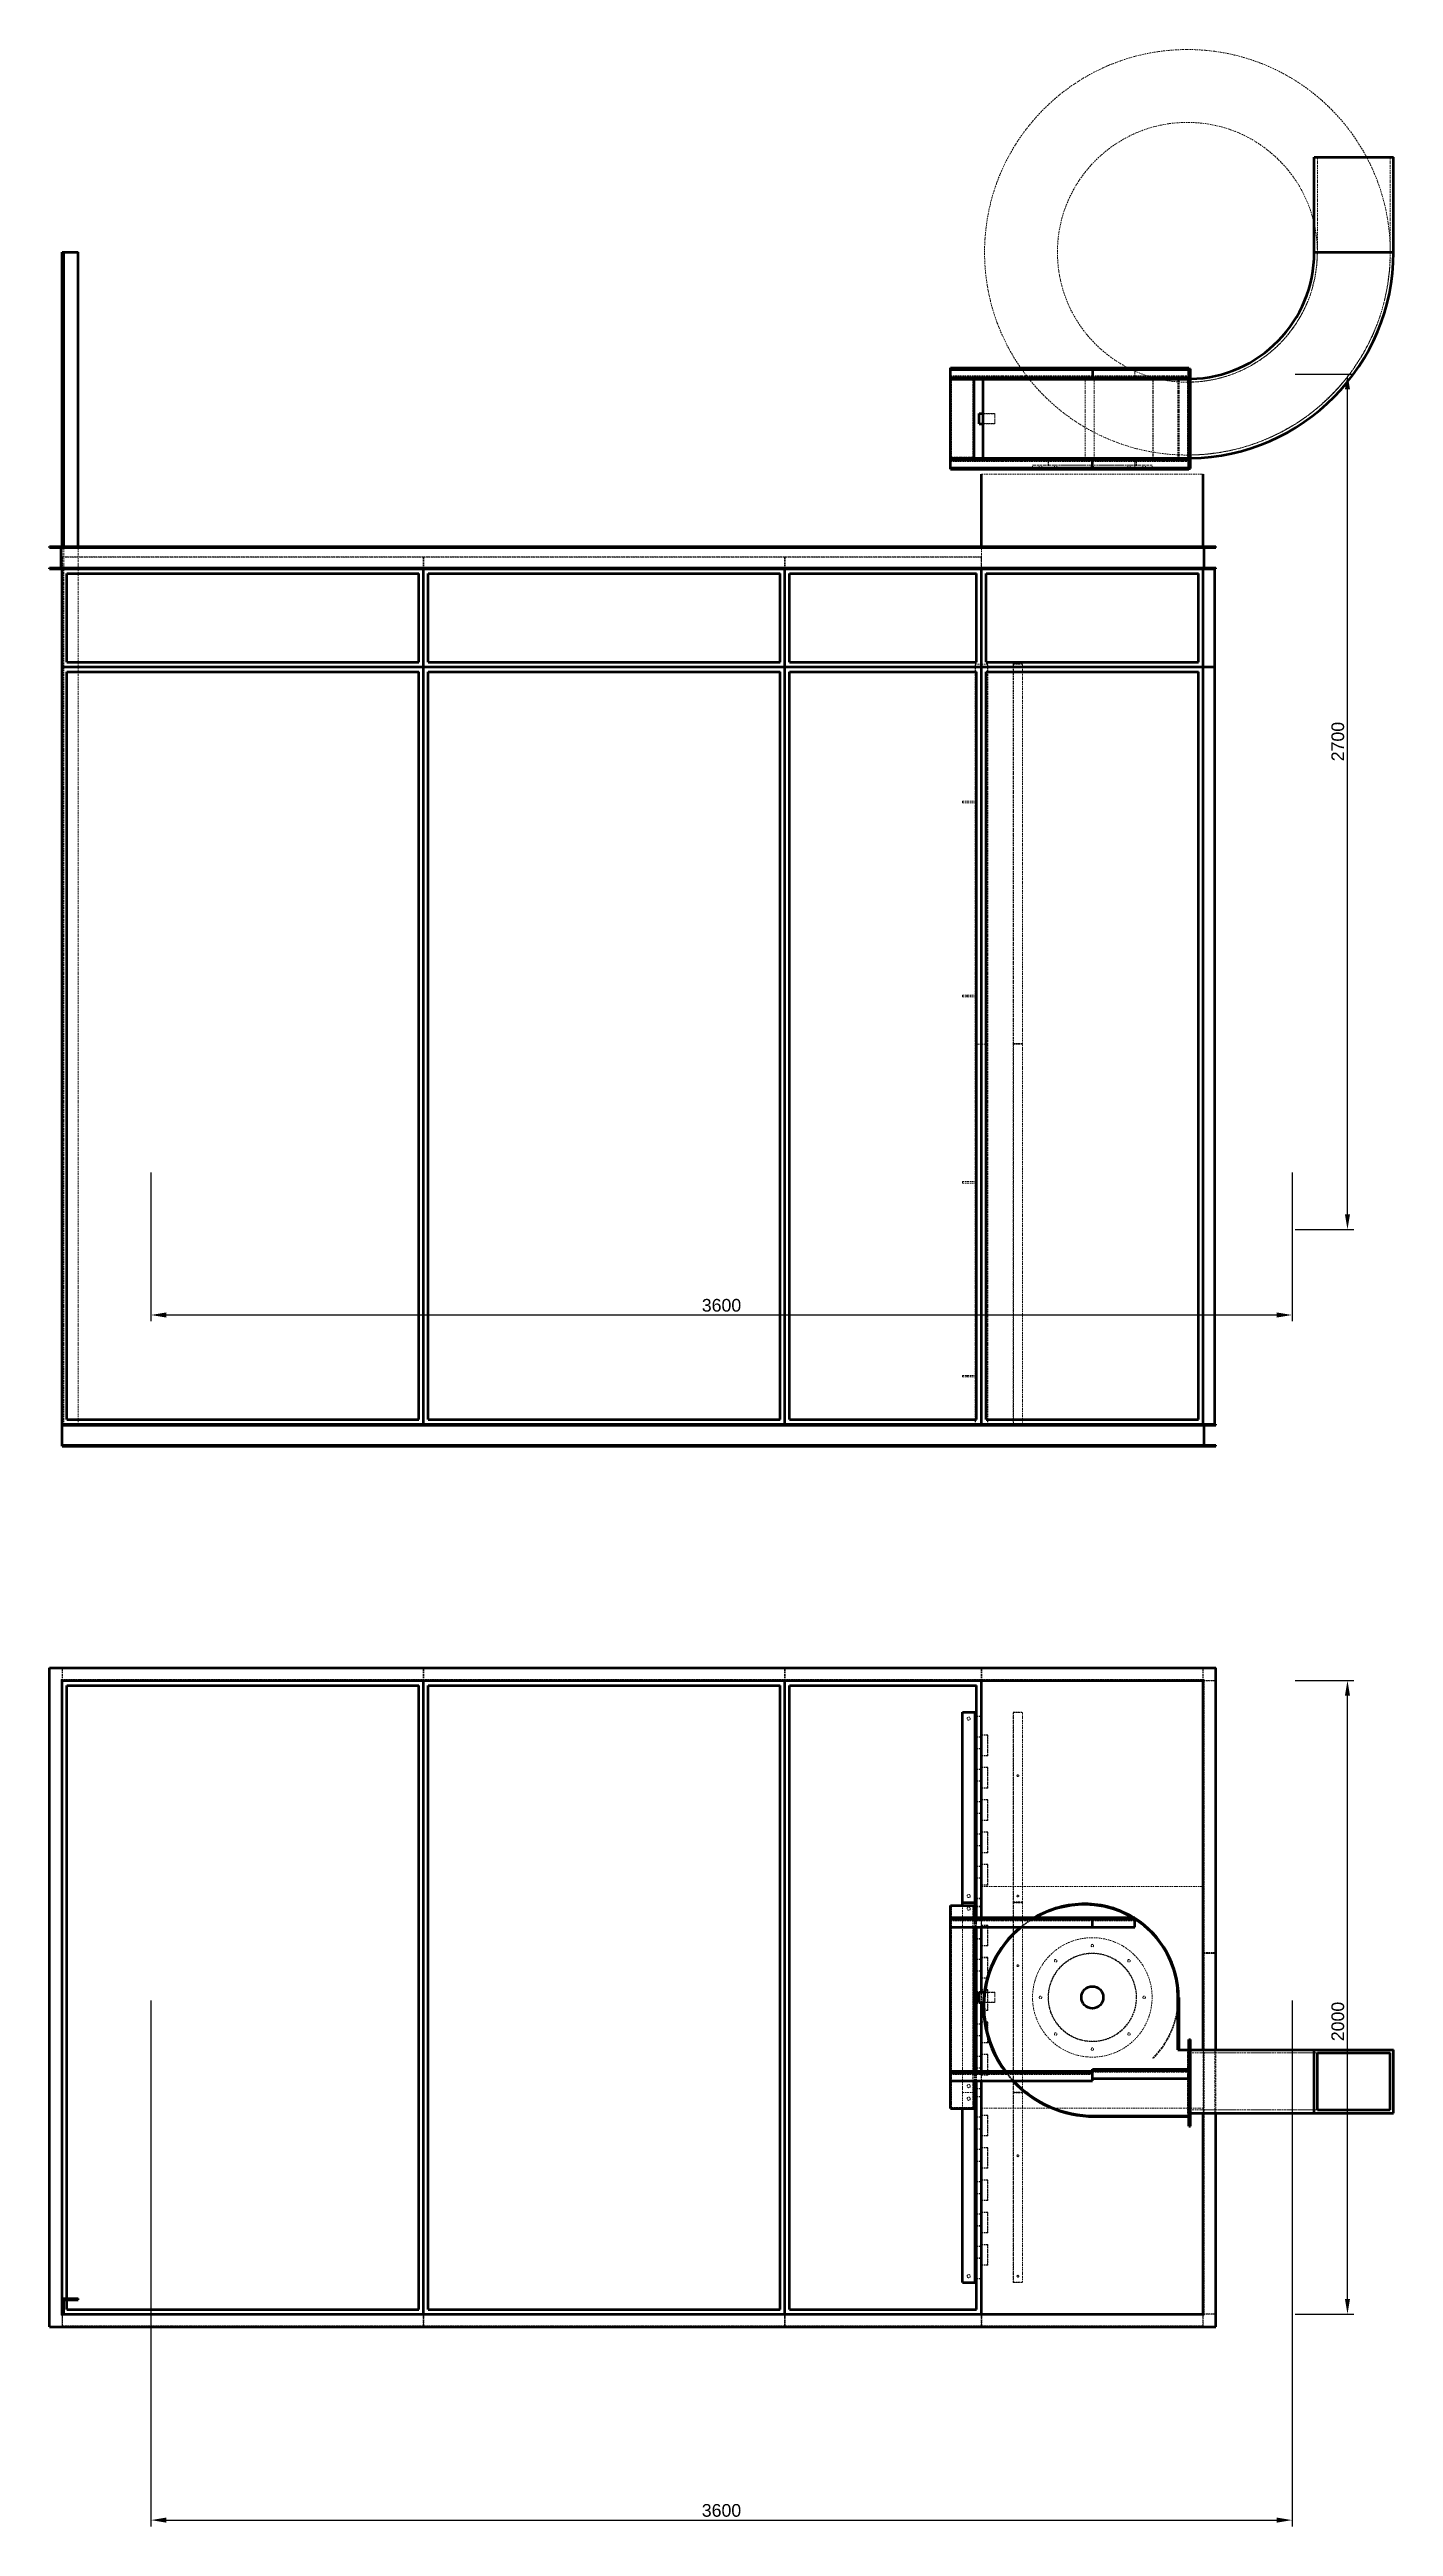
# Model space of a CAD drawing. Header units: millimetres. Extents: x 906 to 10971, y 270 to 8664.
# Drawn here: x 3371 to 7611, y 846 to 8664 of the extents above; entities that cross this region are included whole.
import ezdxf

# ---------------------------------------------------------------- set-up
doc = ezdxf.new("R2010")
doc.units = ezdxf.units.MM
doc.linetypes.add('Hidden', pattern=[15, 5, -3, 5, -2])
for name, color, linetype, lineweight in [('Default', 7, 'Continuous', 50), ('Edges', 7, 'Hidden', 15), ('HiddenEdges', 2, 'Hidden', 15), ('HiddenSilhouettes', 2, 'Hidden', 15), ('HiddenWires', 7, 'Hidden', 15), ('Silhouettes', 7, 'Continuous', 50), ('Wires', 7, 'Hidden', 15)]:
    doc.layers.add(name, color=color, linetype=linetype, lineweight=lineweight)
doc.layers.add('Dimension', color=7, linetype='Continuous', lineweight=50, true_color=0x6495ed)
doc.styles.add('Default', font='arial.ttf')
doc.dimstyles.get("Standard").update_dxf_attribs({"dimtxt": 0.18, "dimasz": 0.18, "dimexe": 0.18, "dimexo": 0.0625, "dimgap": 0.09, "dimtad": 0, "dimtih": 1, "dimtoh": 1, "dimdec": 4, "dimzin": 0, "dimdsep": 46, "dimtxsty": 'Standard', "dimcen": 0.09, "dimadec": 0, "dimazin": 0, "dimtfac": 1, "dimtdec": 4, "dimtofl": 0, "dimtmove": 0, "dimatfit": 3, "dimfxl": 1, "dimtolj": 1, "dimtzin": 0, "dimarcsym": 0})

msp = doc.modelspace()

# ---------------------------------------------------------------- blocks, each defined once
blk = doc.blocks.new('Top')
at = {"layer": 'Edges'}
for points in [[(820, 350, 0), (1520, 350, 0)], [(722, 246.9, 0), (722, 251.9, 0)], [(722, 241.9, 0), (1170, 241.9, 0)], [(1170, 241.9, 0), (1304, 241.9, 0)], [(1304, 247.4, 0), (1304, 251.9, 0)], [(1304, 221.9, 0), (1304, 241.9, 0)], [(722, -238.1, 0), (722, -233.1, 0)], [(722, -243.1, 0), (1170, -243.1, 0)], [(1170, -236.1, 0), (1474.8, -236.1, 0)], [(1170, -260, 0), (1170, -256.1, 0)]]:
    blk.add_polyline3d(points, dxfattribs=at)
at = {"layer": 'HiddenEdges'}
for points in [[(-2078.8, 1000, 0), (-2078.8, 1036.8, 0)], [(-2078.8, 1036.8, 0), (-941.2, 1036.8, 0)], [(-2065, 1036.8, 0), (-2065, 1038, 0)], [(-955, 1036.8, 0), (-955, 1038, 0)], [(-941.2, 1000, 0), (-941.2, 1036.8, 0)], [(-938.8, 1000, 0), (-938.8, 1036.8, 0)], [(-938.8, 1036.8, 0), (198.8, 1036.8, 0)], [(-925, 1036.8, 0), (-925, 1038, 0)], [(185, 1036.8, 0), (185, 1038, 0)], [(198.8, 1000, 0), (198.8, 1036.8, 0)], [(201.2, 1000, 0), (201.2, 1036.8, 0)], [(201.2, 1036.8, 0), (818.8, 1036.8, 0)], [(215, 1036.8, 0), (215, 1038, 0)], [(805, 1036.8, 0), (805, 1038, 0)], [(818.8, 1000, 0), (818.8, 1036.8, 0)], [(821.2, 1000, 0), (821.2, 1036.8, 0)], [(821.2, 1036.8, 0), (1518.8, 1036.8, 0)], [(835, 1036.8, 0), (835, 1038, 0)], [(1505, 1036.8, 0), (1505, 1038, 0)], [(1518.8, 1000, 0), (1518.8, 1036.8, 0)], [(-2083, 1003, 0), (1523, 1003, 0)], [(-2083, -1003, 0), (-2083, 1003, 0)], [(-2078.8, 998.8, 0), (-941.2, 998.8, 0)], [(-2078.8, -998.8, 0), (-2078.8, 998.8, 0)], [(-941.2, -998.8, 0), (-941.2, 998.8, 0)], [(-938.8, 998.8, 0), (198.8, 998.8, 0)], [(-938.8, -998.8, 0), (-938.8, 998.8, 0)], [(198.8, -998.8, 0), (198.8, 998.8, 0)], [(201.2, -998.8, 0), (201.2, 998.8, 0)], [(201.2, 998.8, 0), (818.8, 998.8, 0)], [(818.8, -998.8, 0), (818.8, 998.8, 0)], [(1520, 963.2, 0), (1521.2, 963.2, 0)], [(1521.2, 141.2, 0), (1521.2, 998.8, 0)], [(1521.2, 998.8, 0), (1556.8, 998.8, 0)], [(1523, -1003, 0), (1523, 1003, 0)], [(921.2, 301.2, 0), (921.2, 898.8, 0)], [(921.2, 898.8, 0), (950, 898.8, 0)], [(920, 860, 0), (921.2, 860, 0)], [(920, 340, 0), (921.2, 340, 0)], [(722, 250.1, 0), (725.6, 250.1, 0)], [(722, 221.9, 0), (722, 246.9, 0)], [(725.6, -347.3, 0), (725.6, 286.5, 0)], [(725.6, 286.5, 0), (793.4, 286.5, 0)], [(793.4, -347.3, 0), (793.4, 286.5, 0)], [(793.4, 250.1, 0), (797, 250.1, 0)], [(920, 260, 0), (921.2, 260, 0)], [(921.2, 301.2, 0), (950, 301.2, 0)], [(921.2, -298.8, 0), (921.2, 298.8, 0)], [(921.2, 298.8, 0), (950, 298.8, 0)], [(1170, 221.9, 0), (1170, 251.9, 0)], [(1304, 241.9, 0), (1304, 247.4, 0)], [(1520, 176.8, 0), (1521.2, 176.8, 0)], [(1520, 103.2, 0), (1521.2, 103.2, 0)], [(1521.2, 141.2, 0), (1556.8, 141.2, 0)], [(1521.2, 138.8, 0), (1556.8, 138.8, 0)], [(1521.2, -998.8, 0), (1521.2, 138.8, 0)], [(812.7, 13.9, 0), (812.7, 15, 0)], [(812.7, 10.6, 0), (812.7, 13.9, 0)], [(812.7, 5.7, 0), (812.7, 10.6, 0)], [(862.7, 13.9, 0), (862.7, 15, 0)], [(862.7, 10.6, 0), (862.7, 13.9, 0)], [(862.7, 5.7, 0), (862.7, 10.6, 0)], [(812.7, -10.6, 0), (812.7, -5.7, 0)], [(812.7, -13.9, 0), (812.7, -10.6, 0)], [(812.7, -15, 0), (812.7, -13.9, 0)], [(862.7, -10.6, 0), (862.7, -5.7, 0)], [(862.7, -13.9, 0), (862.7, -10.6, 0)], [(862.7, -15, 0), (862.7, -13.9, 0)], [(1170, -256.1, 0), (1170, -226.1, 0)], [(1170, -256.1, 0), (1170, -233.1, 0)], [(1470, -165, 0), (1521, -165, 0)], [(1470, -175, 0), (1510.2, -175, 0)], [(1510.2, -175, 0), (1550, -175, 0)], [(1521, -165, 0), (1571.7, -165, 0)], [(1550, -175, 0), (1589, -175, 0)], [(1571.7, -165, 0), (1621.7, -165, 0)], [(1589, -175, 0), (1663.3, -175, 0)], [(1621.7, -165, 0), (1670.9, -165, 0)], [(1663.3, -175, 0), (1697.8, -175, 0)], [(1670.9, -165, 0), (1765.1, -165, 0)], [(1697.8, -175, 0), (1730.1, -175, 0)], [(1730.1, -175, 0), (1786.9, -175, 0)], [(1765.1, -165, 0), (1809.6, -165, 0)], [(1786.9, -175, 0), (1810.9, -175, 0)], [(1809.6, -165, 0), (1852.1, -165, 0)], [(1810.9, -175, 0), (1831.6, -175, 0)], [(1831.6, -175, 0), (1862.3, -175, 0)], [(1852.1, -165, 0), (1892.1, -165, 0)], [(1862.3, -175, 0), (1872.1, -175, 0)], [(1872.1, -175, 0), (1878, -175, 0)], [(1878, -175, 0), (1880, -175, 0)], [(722, -260, 0), (722, -238.1, 0)], [(722, -310.9, 0), (725.6, -310.9, 0)], [(793.4, -310.9, 0), (797, -310.9, 0)], [(920, -260, 0), (921.2, -260, 0)], [(921.2, -298.8, 0), (950, -298.8, 0)], [(921.2, -898.8, 0), (921.2, -301.2, 0)], [(921.2, -301.2, 0), (950, -301.2, 0)], [(725.6, -347.3, 0), (793.4, -347.3, 0)], [(920, -340, 0), (921.2, -340, 0)], [(1470, -355, 0), (1510.2, -355, 0)], [(1470, -365, 0), (1521, -365, 0)], [(1474.8, -374, 0), (1479.8, -374, 0)], [(1510.2, -355, 0), (1550, -355, 0)], [(1521, -365, 0), (1571.7, -365, 0)], [(1550, -355, 0), (1589, -355, 0)], [(1571.7, -365, 0), (1621.7, -365, 0)], [(1589, -355, 0), (1663.3, -355, 0)], [(1621.7, -365, 0), (1670.9, -365, 0)], [(1663.3, -355, 0), (1697.8, -355, 0)], [(1670.9, -365, 0), (1765.1, -365, 0)], [(1697.8, -355, 0), (1730.1, -355, 0)], [(1730.1, -355, 0), (1786.9, -355, 0)], [(1765.1, -365, 0), (1809.6, -365, 0)], [(1786.9, -355, 0), (1810.9, -355, 0)], [(1809.6, -365, 0), (1852.1, -365, 0)], [(1810.9, -355, 0), (1831.6, -355, 0)], [(1831.6, -355, 0), (1862.3, -355, 0)], [(1852.1, -365, 0), (1892.1, -365, 0)], [(1862.3, -355, 0), (1872.1, -355, 0)], [(1872.1, -355, 0), (1878, -355, 0)], [(1878, -355, 0), (1880, -355, 0)], [(920, -860, 0), (921.2, -860, 0)], [(921.2, -898.8, 0), (950, -898.8, 0)], [(-2083, -1003, 0), (1523, -1003, 0)], [(-2078.8, -998.8, 0), (-941.2, -998.8, 0)], [(-2078.8, -1036.8, 0), (-2078.8, -1000, 0)], [(-941.2, -1036.8, 0), (-941.2, -1000, 0)], [(-938.8, -998.8, 0), (198.8, -998.8, 0)], [(-938.8, -1036.8, 0), (-938.8, -1000, 0)], [(198.8, -1036.8, 0), (198.8, -1000, 0)], [(201.2, -998.8, 0), (818.8, -998.8, 0)], [(201.2, -1036.8, 0), (201.2, -1000, 0)], [(818.8, -1036.8, 0), (818.8, -1000, 0)], [(821.2, -1036.8, 0), (821.2, -1000, 0)], [(1518.8, -1036.8, 0), (1518.8, -1000, 0)], [(1520, -963.2, 0), (1521.2, -963.2, 0)], [(1521.2, -998.8, 0), (1556.8, -998.8, 0)], [(-2078.8, -1036.8, 0), (-941.2, -1036.8, 0)], [(-2065, -1038, 0), (-2065, -1036.8, 0)], [(-955, -1038, 0), (-955, -1036.8, 0)], [(-938.8, -1036.8, 0), (198.8, -1036.8, 0)], [(-925, -1038, 0), (-925, -1036.8, 0)], [(185, -1038, 0), (185, -1036.8, 0)], [(201.2, -1036.8, 0), (818.8, -1036.8, 0)], [(215, -1038, 0), (215, -1036.8, 0)], [(805, -1038, 0), (805, -1036.8, 0)], [(821.2, -1036.8, 0), (1518.8, -1036.8, 0)], [(835, -1038, 0), (835, -1036.8, 0)], [(1505, -1038, 0), (1505, -1036.8, 0)]]:
    blk.add_polyline3d(points, dxfattribs=at)
blk.add_polyline3d([(1474.8, -236.1, 0)], close=True, dxfattribs=at)
at = {"layer": 'HiddenSilhouettes'}
for points in [[(932.4, 701.5), (933.5, 702.6)], [(932.4, 698.5), (933.5, 697.4)], [(933.5, 702.6), (935, 703)], [(933.5, 697.4), (935, 697)], [(935, 703), (936.5, 702.6)], [(935, 697), (936.5, 697.4)], [(936.5, 702.6), (937.6, 701.5)], [(936.5, 697.4), (937.6, 698.5)], [(932.4, 321.5), (933.5, 322.6)], [(933.5, 322.6), (935, 323)], [(933.5, 317.4), (935, 317)], [(935, 323), (936.5, 322.6)], [(935, 317), (936.5, 317.4)], [(936.5, 322.6), (937.6, 321.5)], [(932.4, 101.5), (933.5, 102.6)], [(932.4, 98.5), (933.5, 97.4)], [(933.5, 102.6), (935, 103)], [(935, 103), (936.5, 102.6)], [(935, 97), (936.5, 97.4)], [(936.5, 102.6), (937.6, 101.5)], [(936.5, 97.4), (937.6, 98.5)], [(1360.9, -190.9), (1362.3, -192.3)], [(932.4, -278.5), (933.5, -277.4)], [(932.4, -281.5), (933.5, -282.6)], [(933.5, -277.4), (935, -277)], [(933.5, -282.6), (935, -283)], [(935, -277), (936.5, -277.4)], [(935, -283), (936.5, -282.6)], [(936.5, -277.4), (937.6, -278.5)], [(936.5, -282.6), (937.6, -281.5)], [(932, -500), (932.4, -501.5)], [(933.5, -497.4), (935, -497)], [(933.5, -502.6), (935, -503)], [(935, -497), (936.5, -497.4)], [(935, -503), (936.5, -502.6)], [(937.6, -501.5), (938, -500)], [(932, -880), (932.4, -878.5)], [(932, -880), (932.4, -881.5)], [(932.4, -878.5), (933.5, -877.4)], [(932.4, -881.5), (933.5, -882.6)], [(933.5, -877.4), (935, -877)], [(935, -877), (936.5, -877.4)], [(935, -883), (936.5, -882.6)], [(936.5, -877.4), (937.6, -878.5)], [(936.5, -882.6), (937.6, -881.5)], [(937.6, -878.5), (938, -880)], [(937.6, -881.5), (938, -880)]]:
    blk.add_lwpolyline(points, dxfattribs=at)
for points in [[(-2080, 1000, 0), (-2080, 1040, 0)], [(-2080, 1000, 0), (-2080, 1038, 0)], [(-2080, 1038, 0), (-940, 1038, 0)], [(-940, 1000, 0), (-940, 1038, 0)], [(-940, 1038, 0), (200, 1038, 0)], [(200, 1000, 0), (200, 1038, 0)], [(200, 1038, 0), (820, 1038, 0)], [(820, 1038, 0), (1520, 1038, 0)], [(820, 1000, 0), (820, 1038, 0)], [(1520, 1000, 0), (1520, 1038, 0)], [(-2080, 1001.2, 0), (-940, 1001.2, 0)], [(-940, 1001.2, 0), (200, 1001.2, 0)], [(200, 1001.2, 0), (820, 1001.2, 0)], [(820, 1001.2, 0), (1520, 1001.2, 0)], [(1520, 1000, 0), (1556.8, 1000, 0)], [(1556.8, 140, 0), (1556.8, 1000, 0)], [(805, 887.5, 0), (820, 887.5, 0)], [(805, 886.3, 0), (820, 886.3, 0)], [(920, 300, 0), (920, 900, 0)], [(920, 900, 0), (950, 900, 0)], [(950, 300, 0), (950, 900, 0)], [(805, 822.7, 0), (820, 822.7, 0)], [(805, 821.5, 0), (820, 821.5, 0)], [(805, 785.5, 0), (820, 785.5, 0)], [(805, 784.3, 0), (820, 784.3, 0)], [(820, 828.5, 0), (840, 828.5, 0)], [(820, 827.3, 0), (838.8, 827.3, 0)], [(838.8, 763.7, 0), (838.8, 827.3, 0)], [(840, 762.5, 0), (840, 828.5, 0)], [(805, 720.7, 0), (820, 720.7, 0)], [(805, 719.5, 0), (820, 719.5, 0)], [(820, 763.7, 0), (838.8, 763.7, 0)], [(820, 762.5, 0), (840, 762.5, 0)], [(820, 726.5, 0), (840, 726.5, 0)], [(820, 725.3, 0), (838.8, 725.3, 0)], [(838.8, 661.7, 0), (838.8, 725.3, 0)], [(840, 660.5, 0), (840, 726.5, 0)], [(805, 683.5, 0), (820, 683.5, 0)], [(805, 682.3, 0), (820, 682.3, 0)], [(820, 661.7, 0), (838.8, 661.7, 0)], [(820, 660.5, 0), (840, 660.5, 0)], [(932, 700, 0), (932.4, 701.5, 0)], [(932, 700, 0), (932.4, 698.5, 0)], [(937.6, 701.5, 0), (938, 700, 0)], [(937.6, 698.5, 0), (938, 700, 0)], [(805, 618.7, 0), (820, 618.7, 0)], [(805, 617.5, 0), (820, 617.5, 0)], [(805, 581.5, 0), (820, 581.5, 0)], [(805, 580.3, 0), (820, 580.3, 0)], [(820, 624.5, 0), (840, 624.5, 0)], [(820, 623.3, 0), (838.8, 623.3, 0)], [(820, 559.7, 0), (838.8, 559.7, 0)], [(820, 558.5, 0), (840, 558.5, 0)], [(838.8, 559.7, 0), (838.8, 623.3, 0)], [(840, 558.5, 0), (840, 624.5, 0)], [(805, 516.7, 0), (820, 516.7, 0)], [(805, 515.5, 0), (820, 515.5, 0)], [(805, 479.5, 0), (820, 479.5, 0)], [(805, 478.3, 0), (820, 478.3, 0)], [(820, 522.5, 0), (840, 522.5, 0)], [(820, 521.3, 0), (838.8, 521.3, 0)], [(838.8, 457.7, 0), (838.8, 521.3, 0)], [(840, 456.5, 0), (840, 522.5, 0)], [(805, 414.7, 0), (820, 414.7, 0)], [(805, 413.5, 0), (820, 413.5, 0)], [(820, 457.7, 0), (838.8, 457.7, 0)], [(820, 456.5, 0), (840, 456.5, 0)], [(820, 420.5, 0), (840, 420.5, 0)], [(820, 419.3, 0), (838.8, 419.3, 0)], [(838.8, 355.7, 0), (838.8, 419.3, 0)], [(840, 354.5, 0), (840, 420.5, 0)], [(805, 377.5, 0), (820, 377.5, 0)], [(805, 376.3, 0), (820, 376.3, 0)], [(820, 325, 0), (820, 390, 0)], [(820, 355.7, 0), (838.8, 355.7, 0)], [(820, 354.5, 0), (840, 354.5, 0)], [(932, 320, 0), (932.4, 321.5, 0)], [(932, 320, 0), (932.4, 318.5, 0)], [(932.4, 318.5, 0), (933.5, 317.4, 0)], [(936.5, 317.4, 0), (937.6, 318.5, 0)], [(937.6, 321.5, 0), (938, 320, 0)], [(937.6, 318.5, 0), (938, 320, 0)], [(722, 221.9, 0), (722, 251.9, 0)], [(722, 246.5, 0), (722, 246.9, 0)], [(722, 245.9, 0), (722, 246.2, 0)], [(722, 246.2, 0), (722, 246.2, 0)], [(722, 244.4, 0), (722, 245.9, 0)], [(722, 242.5, 0), (722, 243.8, 0)], [(760, -300, 0), (760, 290.1, 0)], [(797, 221.9, 0), (797, 251.9, 0)], [(800, 221.9, 0), (800, 251.9, 0)], [(800, 221.9, 0), (800, 251.9, 0)], [(801.2, 222.7, 0), (801.2, 251.9, 0)], [(805, 312.7, 0), (820, 312.7, 0)], [(805, 311.5, 0), (820, 311.5, 0)], [(805, 287.5, 0), (820, 287.5, 0)], [(805, 286.3, 0), (820, 286.3, 0)], [(805, 221.9, 0), (805, 251.9, 0)], [(820, 221.9, 0), (820, 251.9, 0)], [(920, -300, 0), (920, 300, 0)], [(920, 300, 0), (950, 300, 0)], [(950, -300, 0), (950, 300, 0)], [(1170, 246.3, 0), (1170, 246.9, 0)], [(1170, 244.5, 0), (1170, 246.2, 0)], [(1170, 242.5, 0), (1170, 244.3, 0)], [(1170, 242.3, 0), (1170, 242.5, 0)], [(1170, 242.1, 0), (1170, 242.3, 0)], [(801.2, 222.7, 0), (820, 222.7, 0)], [(805, 221.5, 0), (820, 221.5, 0)], [(805, 185.5, 0), (820, 185.5, 0)], [(805, 184.3, 0), (820, 184.3, 0)], [(820, 228.5, 0), (840, 228.5, 0)], [(820, 227.3, 0), (838.8, 227.3, 0)], [(820, 163.7, 0), (838.8, 163.7, 0)], [(820, 162.5, 0), (840, 162.5, 0)], [(838.8, 163.7, 0), (838.8, 227.3, 0)], [(840, 162.5, 0), (840, 228.5, 0)], [(805, 120.7, 0), (820, 120.7, 0)], [(805, 119.5, 0), (820, 119.5, 0)], [(805, 83.5, 0), (820, 83.5, 0)], [(805, 82.3, 0), (820, 82.3, 0)], [(820, 126.5, 0), (840, 126.5, 0)], [(820, 125.3, 0), (838.8, 125.3, 0)], [(838.8, 61.7, 0), (838.8, 125.3, 0)], [(840, 60.5, 0), (840, 126.5, 0)], [(932, 100, 0), (932.4, 101.5, 0)], [(932, 100, 0), (932.4, 98.5, 0)], [(933.5, 97.4, 0), (935, 97, 0)], [(937.6, 101.5, 0), (938, 100, 0)], [(937.6, 98.5, 0), (938, 100, 0)], [(1520, 140, 0), (1556.8, 140, 0)], [(1556.8, -1000, 0), (1556.8, 140, 0)], [(805, 18.7, 0), (820, 18.7, 0)], [(805, 17.5, 0), (820, 17.5, 0)], [(812.7, 15, 0), (862.7, 15, 0)], [(820, 61.7, 0), (838.8, 61.7, 0)], [(820, 60.5, 0), (840, 60.5, 0)], [(820, 24.5, 0), (840, 24.5, 0)], [(820, 23.3, 0), (838.8, 23.3, 0)], [(820, -16, 0), (820, 16, 0)], [(828.8, 16, 0), (862.7, 16, 0)], [(838.8, -40.3, 0), (838.8, 23.3, 0)], [(840, -41.5, 0), (840, 24.5, 0)], [(862.7, 14.8, 0), (862.7, 16, 0)], [(862.7, 11.3, 0), (862.7, 14.8, 0)], [(862.7, 6.1, 0), (862.7, 11.3, 0)], [(862.7, -6.1, 0), (862.7, 6.1, 0)], [(805, -18.5, 0), (820, -18.5, 0)], [(805, -19.7, 0), (820, -19.7, 0)], [(812.7, -15, 0), (862.7, -15, 0)], [(820, -40.3, 0), (838.8, -40.3, 0)], [(820, -41.5, 0), (840, -41.5, 0)], [(820, -77.5, 0), (840, -77.5, 0)], [(826.2, -16, 0), (862.7, -16, 0)], [(840, -143.5, 0), (840, -77.5, 0)], [(862.7, -11.3, 0), (862.7, -6.1, 0)], [(862.7, -14.8, 0), (862.7, -11.3, 0)], [(862.7, -16, 0), (862.7, -14.8, 0)], [(805, -83.3, 0), (820, -83.3, 0)], [(805, -84.5, 0), (820, -84.5, 0)], [(805, -120.5, 0), (820, -120.5, 0)], [(805, -121.7, 0), (820, -121.7, 0)], [(820, -78.7, 0), (838.8, -78.7, 0)], [(820, -142.3, 0), (838.8, -142.3, 0)], [(820, -143.5, 0), (840, -143.5, 0)], [(838.8, -142.3, 0), (838.8, -78.7, 0)], [(1474.8, -144.5, 0), (1479.8, -144.5, 0)], [(1474.8, -153, 0), (1479.8, -153, 0)], [(722, -263.1, 0), (722, -233.1, 0)], [(797, -263.1, 0), (797, -233.1, 0)], [(800, -263.1, 0), (800, -233.1, 0)], [(800, -263.1, 0), (800, -233.1, 0)], [(801.2, -263.1, 0), (801.2, -233.1, 0)], [(805, -185.3, 0), (820, -185.3, 0)], [(805, -186.5, 0), (820, -186.5, 0)], [(805, -222.5, 0), (820, -222.5, 0)], [(805, -223.7, 0), (820, -223.7, 0)], [(805, -263.1, 0), (805, -233.1, 0)], [(820, -179.5, 0), (840, -179.5, 0)], [(820, -180.7, 0), (838.8, -180.7, 0)], [(820, -263.1, 0), (820, -233.1, 0)], [(838.8, -244.3, 0), (838.8, -180.7, 0)], [(840, -245.5, 0), (840, -179.5, 0)], [(1170, -231.6, 0), (1170, -231.1, 0)], [(1170, -233.2, 0), (1170, -231.9, 0)], [(1442, -167, 0), (1442, -165, 0)], [(1442, -167, 0), (1474.8, -167, 0)], [(1470, -365, 0), (1470, -165, 0)], [(1470, -175, 0), (1520.2, -175, 0)], [(1474.8, -165, 0), (1479.8, -165, 0)], [(1474.8, -202.7, 0), (1479.8, -202.7, 0)], [(1474.8, -211.2, 0), (1479.8, -211.2, 0)], [(1474.8, -231.1, 0), (1474.8, -226.1, 0)], [(1520, -350, 0), (1520, -165, 0)], [(1520.2, -175, 0), (1570.1, -175, 0)], [(1560, -365, 0), (1560, -165, 0)], [(1570.1, -175, 0), (1619.4, -175, 0)], [(1619.4, -175, 0), (1714.9, -175, 0)], [(1714.9, -175, 0), (1760.6, -175, 0)], [(1760.6, -175, 0), (1804.4, -175, 0)], [(1804.4, -175, 0), (1885.6, -175, 0)], [(722, -238.4, 0), (722, -238.1, 0)], [(722, -240.6, 0), (722, -238.7, 0)], [(722, -242.5, 0), (722, -241.1, 0)], [(760, -350.9, 0), (760, -300, 0)], [(760, -300, 0), (797, -300, 0)], [(805, -287.3, 0), (820, -287.3, 0)], [(805, -288.5, 0), (820, -288.5, 0)], [(805, -312.5, 0), (820, -312.5, 0)], [(820, -244.3, 0), (838.8, -244.3, 0)], [(820, -245.5, 0), (840, -245.5, 0)], [(920, -900, 0), (920, -300, 0)], [(920, -300, 0), (950, -300, 0)], [(932, -280, 0), (932.4, -278.5, 0)], [(932, -280, 0), (932.4, -281.5, 0)], [(937.6, -278.5, 0), (938, -280, 0)], [(937.6, -281.5, 0), (938, -280, 0)], [(950, -900, 0), (950, -300, 0)], [(1520, -365, 0), (1520, -260, 0)], [(805, -313.7, 0), (820, -313.7, 0)], [(805, -377.3, 0), (820, -377.3, 0)], [(805, -378.5, 0), (820, -378.5, 0)], [(820, -390, 0), (820, -325, 0)], [(820, -371.5, 0), (840, -371.5, 0)], [(820, -372.7, 0), (838.8, -372.7, 0)], [(838.8, -436.3, 0), (838.8, -372.7, 0)], [(840, -437.5, 0), (840, -371.5, 0)], [(1470, -355, 0), (1520.2, -355, 0)], [(1470, -365, 0), (1479.8, -365, 0)], [(1474.8, -327.7, 0), (1479.8, -327.7, 0)], [(1474.8, -336.2, 0), (1479.8, -336.2, 0)], [(1474.8, -386, 0), (1479.8, -386, 0)], [(1520, -365, 0), (1520, -350, 0)], [(1520.2, -355, 0), (1570.1, -355, 0)], [(1570.1, -355, 0), (1619.4, -355, 0)], [(1619.4, -355, 0), (1714.9, -355, 0)], [(1714.9, -355, 0), (1760.6, -355, 0)], [(1760.6, -355, 0), (1804.4, -355, 0)], [(1804.4, -355, 0), (1880, -355, 0)], [(805, -414.5, 0), (820, -414.5, 0)], [(805, -415.7, 0), (820, -415.7, 0)], [(820, -436.3, 0), (838.8, -436.3, 0)], [(820, -437.5, 0), (840, -437.5, 0)], [(1474.8, -394.5, 0), (1479.8, -394.5, 0)], [(805, -479.3, 0), (820, -479.3, 0)], [(805, -480.5, 0), (820, -480.5, 0)], [(805, -516.5, 0), (820, -516.5, 0)], [(805, -517.7, 0), (820, -517.7, 0)], [(820, -473.5, 0), (840, -473.5, 0)], [(820, -474.7, 0), (838.8, -474.7, 0)], [(820, -538.3, 0), (838.8, -538.3, 0)], [(820, -539.5, 0), (840, -539.5, 0)], [(838.8, -538.3, 0), (838.8, -474.7, 0)], [(840, -539.5, 0), (840, -473.5, 0)], [(932, -500, 0), (932.4, -498.5, 0)], [(932.4, -498.5, 0), (933.5, -497.4, 0)], [(932.4, -501.5, 0), (933.5, -502.6, 0)], [(936.5, -497.4, 0), (937.6, -498.5, 0)], [(936.5, -502.6, 0), (937.6, -501.5, 0)], [(937.6, -498.5, 0), (938, -500, 0)], [(805, -581.3, 0), (820, -581.3, 0)], [(805, -582.5, 0), (820, -582.5, 0)], [(805, -618.5, 0), (820, -618.5, 0)], [(805, -619.7, 0), (820, -619.7, 0)], [(820, -575.5, 0), (840, -575.5, 0)], [(820, -576.7, 0), (838.8, -576.7, 0)], [(838.8, -640.3, 0), (838.8, -576.7, 0)], [(840, -641.5, 0), (840, -575.5, 0)], [(805, -683.3, 0), (820, -683.3, 0)], [(805, -684.5, 0), (820, -684.5, 0)], [(820, -640.3, 0), (838.8, -640.3, 0)], [(820, -641.5, 0), (840, -641.5, 0)], [(820, -677.5, 0), (840, -677.5, 0)], [(820, -678.7, 0), (838.8, -678.7, 0)], [(838.8, -742.3, 0), (838.8, -678.7, 0)], [(840, -743.5, 0), (840, -677.5, 0)], [(805, -720.5, 0), (820, -720.5, 0)], [(805, -721.7, 0), (820, -721.7, 0)], [(820, -742.3, 0), (838.8, -742.3, 0)], [(820, -743.5, 0), (840, -743.5, 0)], [(820, -779.5, 0), (840, -779.5, 0)], [(820, -780.7, 0), (838.8, -780.7, 0)], [(838.8, -844.3, 0), (838.8, -780.7, 0)], [(840, -845.5, 0), (840, -779.5, 0)], [(805, -785.3, 0), (820, -785.3, 0)], [(805, -786.5, 0), (820, -786.5, 0)], [(805, -822.5, 0), (820, -822.5, 0)], [(805, -823.7, 0), (820, -823.7, 0)], [(820, -844.3, 0), (838.8, -844.3, 0)], [(820, -845.5, 0), (840, -845.5, 0)], [(805, -887.3, 0), (820, -887.3, 0)], [(805, -888.5, 0), (820, -888.5, 0)], [(920, -900, 0), (950, -900, 0)], [(933.5, -882.6, 0), (935, -883, 0)], [(-2080, -1000, 0), (-2080, -950, 0)], [(-2080, -998.8, 0), (-940, -998.8, 0)], [(-2080, -1038, 0), (-2080, -1000, 0)], [(-2080, -1040, 0), (-2080, -1000, 0)], [(-2080, -1000, 0), (-2075, -1000, 0)], [(-2065, -955, 0), (-2065, -950, 0)], [(-940, -998.8, 0), (200, -998.8, 0)], [(-940, -1038, 0), (-940, -1000, 0)], [(200, -998.8, 0), (820, -998.8, 0)], [(200, -1038, 0), (200, -1000, 0)], [(820, -998.8, 0), (1520, -998.8, 0)], [(820, -1038, 0), (820, -1000, 0)], [(1520, -1000, 0), (1520, -998.8, 0)], [(1520, -1038, 0), (1520, -1000, 0)], [(1520, -1000, 0), (1556.8, -1000, 0)], [(-2080, -1038, 0), (-940, -1038, 0)], [(-940, -1038, 0), (200, -1038, 0)], [(200, -1038, 0), (820, -1038, 0)], [(820, -1038, 0), (1520, -1038, 0)]]:
    blk.add_polyline3d(points, dxfattribs=at)
for points in [[(-940, 1000, 0)], [(200, 1000, 0)], [(820, 1000, 0)], [(1520, 1000, 0)], [(1170, -226.1, 0)], [(1474.8, -165, 0)], [(1474.8, -231.1, 0)], [(1474.8, -256.1, 0)], [(1474.8, -374, 0)], [(1474.8, -376, 0)]]:
    blk.add_polyline3d(points, close=True, dxfattribs=at)
for centre, radius in [((1170, 0), 188.5), ((1170, 163.5), 4), ((1170, 0), 139.5), ((1170, 0), 138.5), ((1054.4, 115.6), 4), ((1285.6, 115.6), 4), ((1006.5, 0), 4), ((1333.5, 0), 4), ((1054.4, -115.6), 4), ((1285.6, -115.6), 4), ((1170, -163.5), 4)]:
    blk.add_circle(centre, radius, dxfattribs=at)
for centre, radius, start, end in [((1147, -26), 321, 120.03345, 129.44139), ((1147, -26), 319, 121.18633, 129.00264), ((1147, 0), 295, 57.84495, 58.63848), ((1170, 0), 270, 315.00002, 0), ((1170, 0), 272, 314.99999, 353.04921), ((1176, -26), 350, 216.27076, 222.63419), ((1176, -26), 348, 217.54387, 222.93819)]:
    blk.add_arc(centre, radius, start, end, dxfattribs=at)
at = {"layer": 'HiddenWires'}
blk.add_polyline3d([(1043.6, -350, 0), (1520, -350, 0)], dxfattribs=at)
for centre in [(780, 280), (780, -280), (780, -320)]:
    blk.add_circle(centre, 5, dxfattribs=at)
at = {"layer": 'Silhouettes'}
for points in [[(-2120, -1040, 0), (-2120, 1040, 0)], [(-2120, 1040, 0), (1560, 1040, 0)], [(1560, -165, 0), (1560, 1040, 0)], [(-2080, -950, 0), (-2080, 1000, 0)], [(-2080, 1000, 0), (1520, 1000, 0)], [(-2065, 985, 0), (-955, 985, 0)], [(-2065, -950, 0), (-2065, 985, 0)], [(-955, -985, 0), (-955, 985, 0)], [(-940, -1000, 0), (-940, 1000, 0)], [(-925, 985, 0), (185, 985, 0)], [(-925, -985, 0), (-925, 985, 0)], [(185, -985, 0), (185, 985, 0)], [(200, -1000, 0), (200, 1000, 0)], [(215, -985, 0), (215, 985, 0)], [(215, 985, 0), (805, 985, 0)], [(805, 251.9, 0), (805, 985, 0)], [(820, 910, 0), (820, 1000, 0)], [(820, 350, 0), (820, 1000, 0)], [(1520, 520, 0), (1520, 1000, 0)], [(1520, 350, 0), (1520, 1000, 0)], [(760, 300, 0), (760, 900, 0)], [(760, 900, 0), (800, 900, 0)], [(800, 300, 0), (800, 900, 0)], [(800, 821.5, 0), (800, 887.5, 0)], [(800, 887.5, 0), (805, 887.5, 0)], [(801.2, 822.7, 0), (801.2, 886.3, 0)], [(801.2, 886.3, 0), (805, 886.3, 0)], [(800, 821.5, 0), (805, 821.5, 0)], [(800, 719.5, 0), (800, 785.5, 0)], [(800, 785.5, 0), (805, 785.5, 0)], [(801.2, 822.7, 0), (805, 822.7, 0)], [(801.2, 720.7, 0), (801.2, 784.3, 0)], [(801.2, 784.3, 0), (805, 784.3, 0)], [(800, 719.5, 0), (805, 719.5, 0)], [(801.2, 720.7, 0), (805, 720.7, 0)], [(800, 617.5, 0), (800, 683.5, 0)], [(800, 683.5, 0), (805, 683.5, 0)], [(801.2, 618.7, 0), (801.2, 682.3, 0)], [(801.2, 682.3, 0), (805, 682.3, 0)], [(800, 617.5, 0), (805, 617.5, 0)], [(800, 515.5, 0), (800, 581.5, 0)], [(800, 581.5, 0), (805, 581.5, 0)], [(801.2, 618.7, 0), (805, 618.7, 0)], [(801.2, 516.7, 0), (801.2, 580.3, 0)], [(801.2, 580.3, 0), (805, 580.3, 0)], [(800, 515.5, 0), (805, 515.5, 0)], [(800, 413.5, 0), (800, 479.5, 0)], [(800, 479.5, 0), (805, 479.5, 0)], [(801.2, 516.7, 0), (805, 516.7, 0)], [(801.2, 414.7, 0), (801.2, 478.3, 0)], [(801.2, 478.3, 0), (805, 478.3, 0)], [(800, 413.5, 0), (805, 413.5, 0)], [(801.2, 414.7, 0), (805, 414.7, 0)], [(800, 311.5, 0), (800, 377.5, 0)], [(800, 377.5, 0), (805, 377.5, 0)], [(801.2, 312.7, 0), (801.2, 376.3, 0)], [(801.2, 376.3, 0), (805, 376.3, 0)], [(820, 251.9, 0), (820, 350, 0)], [(1520, 260, 0), (1520, 390, 0)], [(1520, -165, 0), (1520, 350, 0)], [(722, 251.9, 0), (722, 290.1, 0)], [(722, 290.1, 0), (797, 290.1, 0)], [(722, 246.9, 0), (722, 251.9, 0)], [(722, 251.9, 0), (1170, 251.9, 0)], [(722, 246.9, 0), (1170, 246.9, 0)], [(722, 246.9, 0), (722, 246.9, 0)], [(722, 246.2, 0), (722, 246.9, 0)], [(722, 246.2, 0), (722, 246.5, 0)], [(722, 244.4, 0), (722, 246.2, 0)], [(722, 241.9, 0), (722, 244.4, 0)], [(722, 243.8, 0), (722, 244.4, 0)], [(722, 242.1, 0), (722, 242.5, 0)], [(722, 221.9, 0), (722, 241.9, 0)], [(760, 290.1, 0), (760, 300, 0)], [(760, 300, 0), (800, 300, 0)], [(797, 251.9, 0), (797, 290.1, 0)], [(800, 311.5, 0), (805, 311.5, 0)], [(800, 251.9, 0), (800, 300, 0)], [(800, 251.9, 0), (800, 287.5, 0)], [(800, 287.5, 0), (805, 287.5, 0)], [(801.2, 312.7, 0), (805, 312.7, 0)], [(801.2, 251.9, 0), (801.2, 286.3, 0)], [(801.2, 286.3, 0), (805, 286.3, 0)], [(1170, 251.9, 0), (1304, 251.9, 0)], [(1170, 246.9, 0), (1170, 251.9, 0)], [(1170, 246.9, 0), (1304, 246.9, 0)], [(1170, 246.2, 0), (1170, 246.9, 0)], [(1170, 246.9, 0), (1170, 246.9, 0)], [(1170, 246.2, 0), (1170, 246.3, 0)], [(1170, 244.4, 0), (1170, 246.2, 0)], [(1170, 244.3, 0), (1170, 244.5, 0)], [(1170, 241.9, 0), (1170, 244.4, 0)], [(1170, 221.9, 0), (1170, 241.9, 0)], [(1304, 246.9, 0), (1304, 251.9, 0)], [(1304, 246.2, 0), (1304, 246.9, 0)], [(1304, 242.1, 0), (1304, 246.9, 0)], [(1304, 244.4, 0), (1304, 246.2, 0)], [(1304, 241.9, 0), (1304, 244.4, 0)], [(1304, 221.9, 0), (1304, 241.9, 0)], [(722, -233.1, 0), (722, 221.9, 0)], [(722, 221.9, 0), (1170, 221.9, 0)], [(797, -233.1, 0), (797, 221.9, 0)], [(800, 221.5, 0), (800, 221.9, 0)], [(800, -233.1, 0), (800, 221.9, 0)], [(800, 221.5, 0), (805, 221.5, 0)], [(800, 119.5, 0), (800, 185.5, 0)], [(800, 185.5, 0), (805, 185.5, 0)], [(801.2, 120.7, 0), (801.2, 184.3, 0)], [(801.2, 184.3, 0), (805, 184.3, 0)], [(805, -233.1, 0), (805, 221.9, 0)], [(820, 16, 0), (820, 221.9, 0)], [(1170, 221.9, 0), (1304, 221.9, 0)], [(800, 119.5, 0), (805, 119.5, 0)], [(800, 17.5, 0), (800, 83.5, 0)], [(800, 83.5, 0), (805, 83.5, 0)], [(801.2, 120.7, 0), (805, 120.7, 0)], [(801.2, 18.7, 0), (801.2, 82.3, 0)], [(801.2, 82.3, 0), (805, 82.3, 0)], [(800, 17.5, 0), (805, 17.5, 0)], [(801.2, 18.7, 0), (805, 18.7, 0)], [(812.7, 14.8, 0), (812.7, 16, 0)], [(812.7, 16, 0), (828.8, 16, 0)], [(812.7, 11.3, 0), (812.7, 14.8, 0)], [(812.7, 6.1, 0), (812.7, 11.3, 0)], [(812.7, -6.1, 0), (812.7, 6.1, 0)], [(1440, -165, 0), (1440, 0, 0)], [(1442, -165, 0), (1442, 0, 0)], [(1442, 0, 0), (1444, 0, 0)], [(1444, -165, 0), (1444, 0, 0)], [(800, -84.5, 0), (800, -18.5, 0)], [(800, -18.5, 0), (805, -18.5, 0)], [(801.2, -83.3, 0), (801.2, -19.7, 0)], [(801.2, -19.7, 0), (805, -19.7, 0)], [(812.7, -11.3, 0), (812.7, -6.1, 0)], [(812.7, -14.8, 0), (812.7, -11.3, 0)], [(812.7, -16, 0), (812.7, -14.8, 0)], [(812.7, -16, 0), (826.2, -16, 0)], [(820, -233.1, 0), (820, -16, 0)], [(800, -84.5, 0), (805, -84.5, 0)], [(800, -186.5, 0), (800, -120.5, 0)], [(800, -120.5, 0), (805, -120.5, 0)], [(801.2, -83.3, 0), (805, -83.3, 0)], [(801.2, -185.3, 0), (801.2, -121.7, 0)], [(801.2, -121.7, 0), (805, -121.7, 0)], [(1474.8, -406.5, 0), (1474.8, -132.5, 0)], [(1474.8, -132.5, 0), (1479.8, -132.5, 0)], [(1479.8, -406.5, 0), (1479.8, -132.5, 0)], [(722, -233.1, 0), (1170, -233.1, 0)], [(722, -238.1, 0), (722, -233.1, 0)], [(800, -186.5, 0), (805, -186.5, 0)], [(800, -233.1, 0), (800, -222.5, 0)], [(800, -222.5, 0), (805, -222.5, 0)], [(801.2, -185.3, 0), (805, -185.3, 0)], [(801.2, -233.1, 0), (801.2, -223.7, 0)], [(801.2, -223.7, 0), (805, -223.7, 0)], [(1170, -231.1, 0), (1170, -226.1, 0)], [(1170, -226.1, 0), (1474.8, -226.1, 0)], [(1170, -231.8, 0), (1170, -231.1, 0)], [(1170, -231.1, 0), (1170, -231.1, 0)], [(1170, -231.1, 0), (1474.8, -231.1, 0)], [(1170, -231.9, 0), (1170, -231.6, 0)], [(1170, -233.6, 0), (1170, -231.8, 0)], [(1170, -238.1, 0), (1170, -233.1, 0)], [(1440, -165, 0), (1474.8, -165, 0)], [(1470, -165, 0), (1474.8, -165, 0)], [(1479.8, -165, 0), (1870, -165, 0)], [(1870, -365, 0), (1870, -165, 0)], [(1870, -165, 0), (2120, -165, 0)], [(1880, -355, 0), (1880, -175, 0)], [(1880, -175, 0), (2110, -175, 0)], [(2110, -355, 0), (2110, -175, 0)], [(2120, -365, 0), (2120, -165, 0)], [(722, -238.1, 0), (722, -238.1, 0)], [(722, -238.7, 0), (722, -238.1, 0)], [(722, -238.1, 0), (1170, -238.1, 0)], [(722, -238.7, 0), (722, -238.4, 0)], [(722, -240.6, 0), (722, -238.7, 0)], [(722, -243.1, 0), (722, -240.6, 0)], [(722, -241.1, 0), (722, -240.6, 0)], [(722, -242.9, 0), (722, -242.5, 0)], [(722, -263.1, 0), (722, -243.1, 0)], [(722, -350.9, 0), (722, -263.1, 0)], [(722, -263.1, 0), (1170, -263.1, 0)], [(797, -350.9, 0), (797, -263.1, 0)], [(797, -300, 0), (800, -300, 0)], [(800, -288.5, 0), (800, -263.1, 0)], [(800, -300, 0), (800, -263.1, 0)], [(800, -288.5, 0), (805, -288.5, 0)], [(800, -900, 0), (800, -300, 0)], [(800, -378.5, 0), (800, -312.5, 0)], [(800, -312.5, 0), (805, -312.5, 0)], [(801.2, -287.3, 0), (801.2, -263.1, 0)], [(801.2, -287.3, 0), (805, -287.3, 0)], [(805, -985, 0), (805, -263.1, 0)], [(820, -350, 0), (820, -263.1, 0)], [(1170, -256.1, 0), (1170, -236.1, 0)], [(1170, -238.7, 0), (1170, -238.1, 0)], [(1170, -242.9, 0), (1170, -238.1, 0)], [(1170, -240.6, 0), (1170, -238.7, 0)], [(1170, -243.1, 0), (1170, -240.6, 0)], [(1170, -263.1, 0), (1170, -243.1, 0)], [(1170, -256.1, 0), (1474.8, -256.1, 0)], [(722, -350.9, 0), (797, -350.9, 0)], [(760, -900, 0), (760, -350.9, 0)], [(800, -378.5, 0), (805, -378.5, 0)], [(801.2, -377.3, 0), (801.2, -313.7, 0)], [(801.2, -313.7, 0), (805, -313.7, 0)], [(801.2, -377.3, 0), (805, -377.3, 0)], [(820, -1000, 0), (820, -350, 0)], [(1176, -374, 0), (1474.8, -374, 0)], [(1176, -376, 0), (1474.8, -376, 0)], [(1479.8, -365, 0), (1870, -365, 0)], [(1520, -390, 0), (1520, -365, 0)], [(1520, -998.8, 0), (1520, -365, 0)], [(1560, -1040, 0), (1560, -365, 0)], [(1870, -365, 0), (2120, -365, 0)], [(1880, -355, 0), (1885.6, -355, 0)], [(1880, -355, 0), (2110, -355, 0)], [(800, -480.5, 0), (800, -414.5, 0)], [(800, -414.5, 0), (805, -414.5, 0)], [(801.2, -479.3, 0), (801.2, -415.7, 0)], [(801.2, -415.7, 0), (805, -415.7, 0)], [(1474.8, -406.5, 0), (1479.8, -406.5, 0)], [(800, -480.5, 0), (805, -480.5, 0)], [(800, -582.5, 0), (800, -516.5, 0)], [(800, -516.5, 0), (805, -516.5, 0)], [(801.2, -479.3, 0), (805, -479.3, 0)], [(801.2, -581.3, 0), (801.2, -517.7, 0)], [(801.2, -517.7, 0), (805, -517.7, 0)], [(1520, -1000, 0), (1520, -520, 0)], [(800, -582.5, 0), (805, -582.5, 0)], [(800, -684.5, 0), (800, -618.5, 0)], [(800, -618.5, 0), (805, -618.5, 0)], [(801.2, -581.3, 0), (805, -581.3, 0)], [(801.2, -683.3, 0), (801.2, -619.7, 0)], [(801.2, -619.7, 0), (805, -619.7, 0)], [(800, -684.5, 0), (805, -684.5, 0)], [(801.2, -683.3, 0), (805, -683.3, 0)], [(800, -786.5, 0), (800, -720.5, 0)], [(800, -720.5, 0), (805, -720.5, 0)], [(801.2, -785.3, 0), (801.2, -721.7, 0)], [(801.2, -721.7, 0), (805, -721.7, 0)], [(800, -786.5, 0), (805, -786.5, 0)], [(800, -888.5, 0), (800, -822.5, 0)], [(800, -822.5, 0), (805, -822.5, 0)], [(801.2, -785.3, 0), (805, -785.3, 0)], [(801.2, -887.3, 0), (801.2, -823.7, 0)], [(801.2, -823.7, 0), (805, -823.7, 0)], [(760, -900, 0), (800, -900, 0)], [(800, -888.5, 0), (805, -888.5, 0)], [(801.2, -887.3, 0), (805, -887.3, 0)], [(820, -1000, 0), (820, -910, 0)], [(-2080, -1000, 0), (-2080, -950, 0)], [(-2080, -950, 0), (-2030, -950, 0)], [(-2080, -1000, 0), (-2075, -1000, 0)], [(-2075, -1000, 0), (-2075, -955, 0)], [(-2075, -955, 0), (-2030, -955, 0)], [(-2075, -1000, 0), (1520, -1000, 0)], [(-2065, -985, 0), (-2065, -955, 0)], [(-2065, -985, 0), (-955, -985, 0)], [(-2030, -955, 0), (-2030, -950, 0)], [(-925, -985, 0), (185, -985, 0)], [(215, -985, 0), (805, -985, 0)], [(-2120, -1040, 0), (1560, -1040, 0)]]:
    blk.add_polyline3d(points, dxfattribs=at)
for points in [[(-2080, 1040, 0)], [(800, -130, 0)], [(1479.8, -144.5, 0)], [(1479.8, -153, 0)], [(1470, -165, 0)], [(1474.8, -226.1, 0)], [(1479.8, -202.7, 0)], [(1479.8, -211.2, 0)], [(722, -260, 0)], [(1479.8, -327.7, 0)], [(1479.8, -336.2, 0)], [(1479.8, -386, 0)], [(1479.8, -394.5, 0)], [(-940, -998.8, 0)], [(820, -1000, 0)]]:
    blk.add_polyline3d(points, close=True, dxfattribs=at)
blk.add_circle((1170, 0), 34.6, dxfattribs=at)
for centre, radius, start, end in [((1147, -26), 319, 90, 121.18633), ((1147, -26), 321, 90, 120.03345), ((1147, 0), 295, 58.63848, 90), ((1147, 0), 293, 0, 90), ((1147, 0), 295, 0, 57.84495), ((1147, -26), 321, 129.44139, 180), ((1147, -26), 319, 129.00264, 180), ((1170, 0), 272, 353.04921, 0), ((1176, -26), 350, 180, 216.27076), ((1176, -26), 348, 180, 217.54387), ((1176, -26), 350, 222.63419, 270), ((1176, -26), 348, 222.93819, 270)]:
    blk.add_arc(centre, radius, start, end, dxfattribs=at)
at = {"layer": 'Wires'}
blk.add_polyline3d([(820, -350, 0), (1043.6, -350, 0)], dxfattribs=at)
for centre in [(780, 880), (780, 320), (780, -880)]:
    blk.add_circle(centre, 5, dxfattribs=at)
blk = doc.blocks.new('Front')
at = {"layer": 'Edges'}
for points in [[(722, 1344.4, 0), (1170, 1344.4, 0)], [(1170, 1340.5, 0), (1170, 1369.4, 0)], [(1170, 1344.4, 0), (1474.8, 1344.4, 0)], [(1176, 1334.4, 0), (1176, 1336.4, 0)], [(1176, 1084.4, 0), (1176, 1334.4, 0)], [(1474.8, 1366.9, 0), (1474.8, 1369.4, 0)], [(722, 1074.4, 0), (1170, 1074.4, 0)], [(722, 1049.4, 0), (722, 1054.4, 0)], [(1170, 1074.4, 0), (1474.8, 1074.4, 0)], [(1176, 1082.4, 0), (1176, 1084.4, 0)]]:
    blk.add_polyline3d(points, dxfattribs=at)
blk.add_polyline3d([(1304, 1369.4, 0)], close=True, dxfattribs=at)
at = {"layer": 'HiddenEdges'}
for points in [[(1878, 1694.2), (1880, 1734.4)], [(2108, 1684.2), (2110, 1734.4)], [(2118, 1683.4), (2120, 1734.4)], [(1862.3, 1615.4), (1872.1, 1654.4)], [(1872.1, 1654.4), (1878, 1694.2)], [(2102.1, 1634.3), (2108, 1684.2)], [(2092.3, 1585), (2102.1, 1634.3)], [(2102, 1582.7), (2112, 1632.7)], [(1786.9, 1474.3), (1810.9, 1506.6)], [(1810.9, 1506.6), (1831.6, 1541.1)], [(2015.7, 1400), (2040.2, 1443.8)], [(1510.2, 1326.4), (1550, 1332.3)], [(1663.3, 1372.8), (1697.8, 1393.5)], [(1964.3, 1312.3), (1995.9, 1352.3)], [(1995.9, 1352.3), (2024.2, 1394.8)], [(1470, 1324.4), (1510.2, 1326.4)], [(1922.5, 1281.9), (1956.7, 1318.8)], [(1760.6, 1164.2), (1804.4, 1188.7)], [(1765.1, 1155.2), (1809.6, 1180.2)], [(1520.2, 1096.4), (1570.1, 1102.3)], [(1570.1, 1102.3), (1619.4, 1112.1)], [(1621.7, 1102.4), (1670.9, 1116.2)], [(1714.9, 1143.1), (1760.6, 1164.2)], [(1521, 1086.4), (1571.7, 1092.4)]]:
    blk.add_lwpolyline(points, dxfattribs=at)
for points in [[(1880, 1734.4, 0), (1880, 2034.4, 0)], [(2110, 1734.4, 0), (2110, 2034.4, 0)], [(-2080, 1734.4, 0), (-2030, 1734.4, 0)], [(2112, 1632.7, 0), (2118, 1683.4, 0)], [(2088.2, 1533.5, 0), (2102, 1582.7, 0)], [(2040.2, 1443.8, 0), (2061.3, 1489.5, 0)], [(1697.8, 1393.5, 0), (1730.1, 1417.5, 0)], [(2024.2, 1394.8, 0), (2049.2, 1439.3, 0)], [(725.6, 1088, 0), (725.6, 1330.8, 0)], [(725.6, 1330.8, 0), (793.4, 1330.8, 0)], [(793.4, 1088, 0), (793.4, 1330.8, 0)], [(828, 1336.4, 0), (829.7, 1336.4, 0)], [(829.7, 1336.4, 0), (835, 1336.4, 0)], [(835, 1336.4, 0), (843.6, 1336.4, 0)], [(843.6, 1336.4, 0), (855.6, 1336.4, 0)], [(855.6, 1336.4, 0), (870.7, 1336.4, 0)], [(870.7, 1336.4, 0), (888.9, 1336.4, 0)], [(888.9, 1336.4, 0), (909.9, 1336.4, 0)], [(909.9, 1336.4, 0), (933.5, 1336.4, 0)], [(933.5, 1336.4, 0), (959.5, 1336.4, 0)], [(959.5, 1336.4, 0), (987.5, 1336.4, 0)], [(987.5, 1336.4, 0), (1017.3, 1336.4, 0)], [(1017.3, 1336.4, 0), (1048.4, 1336.4, 0)], [(1048.4, 1336.4, 0), (1080.7, 1336.4, 0)], [(1080.7, 1336.4, 0), (1113.7, 1336.4, 0)], [(1113.7, 1336.4, 0), (1147, 1336.4, 0)], [(1137.1, 1336.4, 0), (1142, 1336.4, 0)], [(1147, 1336.4, 0), (1177.6, 1336.4, 0)], [(1147, 1334.4, 0), (1147, 1336.4, 0)], [(1147, 1084.4, 0), (1147, 1334.4, 0)], [(1147, 1334.4, 0), (1177.8, 1334.4, 0)], [(1147, 1334.4, 0), (1177.6, 1334.4, 0)], [(1170, 1335.1, 0), (1170, 1340.5, 0)], [(1170, 1336.4, 0), (1180.7, 1336.4, 0)], [(1304, 1335.1, 0), (1304, 1369.4, 0)], [(1362.3, 1084.4, 0), (1362.3, 1334.4, 0)], [(1440, 1334.4, 0), (1440, 1336.4, 0)], [(1444, 1084.4, 0), (1444, 1334.4, 0)], [(1474.8, 1335.1, 0), (1474.8, 1366.9, 0)], [(1474.8, 1334.4, 0), (1479.8, 1334.4, 0)], [(1550, 1332.3, 0), (1589, 1342.1, 0)], [(722, 1294.4, 0), (725.6, 1294.4, 0)], [(793.4, 1294.4, 0), (797, 1294.4, 0)], [(1885.6, 1247.7, 0), (1922.5, 1281.9, 0)], [(812.7, 1223.3, 0), (812.7, 1224.4, 0)], [(812.7, 1220, 0), (812.7, 1223.3, 0)], [(812.7, 1215.1, 0), (812.7, 1220, 0)], [(812.7, 1203.7, 0), (812.7, 1198.8, 0)], [(812.7, 1198.8, 0), (812.7, 1195.5, 0)], [(812.7, 1195.5, 0), (812.7, 1194.4, 0)], [(862.7, 1223.3, 0), (862.7, 1224.4, 0)], [(862.7, 1220, 0), (862.7, 1223.3, 0)], [(862.7, 1215.1, 0), (862.7, 1220, 0)], [(862.7, 1203.7, 0), (862.7, 1198.8, 0)], [(862.7, 1198.8, 0), (862.7, 1195.5, 0)], [(862.7, 1195.5, 0), (862.7, 1194.4, 0)], [(1809.6, 1180.2, 0), (1852.1, 1208.5, 0)], [(1852.1, 1208.5, 0), (1892.1, 1240.1, 0)], [(722, 1124.4, 0), (725.6, 1124.4, 0)], [(793.4, 1124.4, 0), (797, 1124.4, 0)], [(1470, 1094.4, 0), (1520.2, 1096.4, 0)], [(1571.7, 1092.4, 0), (1621.7, 1102.4, 0)], [(722, 1054.4, 0), (722, 1080.8, 0)], [(725.6, 1088, 0), (793.4, 1088, 0)], [(828, 1082.4, 0), (829.7, 1082.4, 0)], [(829.7, 1082.4, 0), (835, 1082.4, 0)], [(835, 1082.4, 0), (843.6, 1082.4, 0)], [(843.6, 1082.4, 0), (855.6, 1082.4, 0)], [(855.6, 1082.4, 0), (870.7, 1082.4, 0)], [(870.7, 1082.4, 0), (888.9, 1082.4, 0)], [(888.9, 1082.4, 0), (909.9, 1082.4, 0)], [(909.9, 1082.4, 0), (933.5, 1082.4, 0)], [(933.5, 1082.4, 0), (959.5, 1082.4, 0)], [(959.5, 1082.4, 0), (987.5, 1082.4, 0)], [(987.5, 1082.4, 0), (1017.3, 1082.4, 0)], [(1006.5, 1062.4, 0), (1008.5, 1062.4, 0)], [(1017.3, 1082.4, 0), (1048.4, 1082.4, 0)], [(1031.5, 1052.4, 0), (1033.2, 1052.4, 0)], [(1033.2, 1062.4, 0), (1038.3, 1062.4, 0)], [(1033.2, 1052.4, 0), (1038.3, 1052.4, 0)], [(1038.3, 1082.4, 0), (1046.6, 1082.4, 0)], [(1038.3, 1052.4, 0), (1046.6, 1052.4, 0)], [(1046.6, 1062.4, 0), (1058, 1062.4, 0)], [(1046.6, 1052.4, 0), (1058, 1052.4, 0)], [(1048.4, 1082.4, 0), (1080.7, 1082.4, 0)], [(1053.4, 1062.4, 0), (1055.4, 1062.4, 0)], [(1058, 1052.4, 0), (1072.1, 1052.4, 0)], [(1072.1, 1082.4, 0), (1088.6, 1082.4, 0)], [(1072.1, 1062.4, 0), (1088.6, 1062.4, 0)], [(1072.1, 1052.4, 0), (1088.6, 1052.4, 0)], [(1075, 1084.4, 0), (1141.9, 1084.4, 0)], [(1080.7, 1082.4, 0), (1113.7, 1082.4, 0)], [(1088.6, 1062.4, 0), (1107.1, 1062.4, 0)], [(1088.6, 1052.4, 0), (1107.1, 1052.4, 0)], [(1107.1, 1082.4, 0), (1127.2, 1082.4, 0)], [(1107.1, 1062.4, 0), (1127.2, 1062.4, 0)], [(1107.1, 1052.4, 0), (1127.2, 1052.4, 0)], [(1113.7, 1082.4, 0), (1147, 1082.4, 0)], [(1127.2, 1082.4, 0), (1148.3, 1082.4, 0)], [(1127.2, 1062.4, 0), (1148.3, 1062.4, 0)], [(1127.2, 1052.4, 0), (1148.3, 1052.4, 0)], [(1147, 1082.4, 0), (1147, 1084.4, 0)], [(1147, 1084.4, 0), (1177.8, 1084.4, 0)], [(1147, 1082.4, 0), (1177.6, 1082.4, 0)], [(1191.7, 1062.4, 0), (1212.8, 1062.4, 0)], [(1191.7, 1052.4, 0), (1212.8, 1052.4, 0)], [(1212.8, 1062.4, 0), (1232.9, 1062.4, 0)], [(1212.8, 1052.4, 0), (1232.9, 1052.4, 0)], [(1232.9, 1062.4, 0), (1251.4, 1062.4, 0)], [(1232.9, 1052.4, 0), (1251.4, 1052.4, 0)], [(1251.4, 1062.4, 0), (1267.9, 1062.4, 0)], [(1251.4, 1052.4, 0), (1267.9, 1052.4, 0)], [(1267.9, 1052.4, 0), (1282, 1052.4, 0)], [(1282, 1062.4, 0), (1293.4, 1062.4, 0)], [(1282, 1052.4, 0), (1293.4, 1052.4, 0)], [(1284.6, 1062.4, 0), (1286.6, 1062.4, 0)], [(1293.4, 1052.4, 0), (1301.7, 1052.4, 0)], [(1301.7, 1062.4, 0), (1306.8, 1062.4, 0)], [(1301.7, 1052.4, 0), (1306.8, 1052.4, 0)], [(1306.8, 1052.4, 0), (1308.5, 1052.4, 0)], [(1331.5, 1062.4, 0), (1333.5, 1062.4, 0)], [(1440, 1082.4, 0), (1440, 1084.4, 0)], [(1470, 1084.4, 0), (1521, 1086.4, 0)], [(1474.8, 1084.4, 0), (1479.8, 1084.4, 0)], [(1520, 735.6, 0), (1520, 805.6, 0)], [(-2078.8, 735.6, 0), (-2078.8, 772.4, 0)], [(-2078.8, 772.4, 0), (-941.2, 772.4, 0)], [(-2078.8, 426.8, 0), (-2078.8, 734.4, 0)], [(-2078.8, 734.4, 0), (-941.2, 734.4, 0)], [(-2065, 772.4, 0), (-2065, 773.6, 0)], [(-955, 772.4, 0), (-955, 773.6, 0)], [(-941.2, 735.6, 0), (-941.2, 772.4, 0)], [(-941.2, 426.8, 0), (-941.2, 734.4, 0)], [(-938.8, 735.6, 0), (-938.8, 772.4, 0)], [(-938.8, 772.4, 0), (198.8, 772.4, 0)], [(-938.8, 426.8, 0), (-938.8, 734.4, 0)], [(-938.8, 734.4, 0), (198.8, 734.4, 0)], [(-925, 772.4, 0), (-925, 773.6, 0)], [(185, 772.4, 0), (185, 773.6, 0)], [(198.8, 735.6, 0), (198.8, 772.4, 0)], [(198.8, 426.8, 0), (198.8, 734.4, 0)], [(201.2, 735.6, 0), (201.2, 772.4, 0)], [(201.2, 772.4, 0), (818.8, 772.4, 0)], [(201.2, 426.8, 0), (201.2, 734.4, 0)], [(201.2, 734.4, 0), (818.8, 734.4, 0)], [(215, 772.4, 0), (215, 773.6, 0)], [(805, 772.4, 0), (805, 773.6, 0)], [(818.8, 735.6, 0), (818.8, 772.4, 0)], [(818.8, 426.8, 0), (818.8, 734.4, 0)], [(821.2, 426.8, 0), (821.2, 734.4, 0)], [(821.2, 734.4, 0), (1518.8, 734.4, 0)], [(1518.8, 426.8, 0), (1518.8, 734.4, 0)], [(1521.2, 426.8, 0), (1521.2, 734.4, 0)], [(1521.2, 734.4, 0), (1556.8, 734.4, 0)], [(1520, 698.8, 0), (1521.2, 698.8, 0)], [(-2078.8, 426.8, 0), (-941.2, 426.8, 0)], [(-2078.8, 424.4, 0), (-941.2, 424.4, 0)], [(-2078.8, -1963.2, 0), (-2078.8, 424.4, 0)], [(-941.2, -1963.2, 0), (-941.2, 424.4, 0)], [(-938.8, 426.8, 0), (198.8, 426.8, 0)], [(-938.8, -1963.2, 0), (-938.8, 424.4, 0)], [(-938.8, 424.4, 0), (198.8, 424.4, 0)], [(198.8, -1963.2, 0), (198.8, 424.4, 0)], [(201.2, 426.8, 0), (818.8, 426.8, 0)], [(201.2, -1963.2, 0), (201.2, 424.4, 0)], [(201.2, 424.4, 0), (818.8, 424.4, 0)], [(800, -765.6, 0), (800, 434.4, 0)], [(818.8, -1963.2, 0), (818.8, 424.4, 0)], [(820, 381.4, 0), (820, 434.4, 0)], [(821.2, 426.8, 0), (1518.8, 426.8, 0)], [(821.2, 424.4, 0), (1518.8, 424.4, 0)], [(821.2, -1963.2, 0), (821.2, 424.4, 0)], [(840, -765.6, 0), (840, 434.4, 0)], [(920, 395.6, 0), (921.2, 395.6, 0)], [(921.2, -763.2, 0), (921.2, 434.4, 0)], [(921.2, 434.4, 0), (950, 434.4, 0)], [(1518.8, -1963.2, 0), (1518.8, 424.4, 0)], [(1520, 462.4, 0), (1521.2, 462.4, 0)], [(1521.2, 426.8, 0), (1556.8, 426.8, 0)], [(1521.2, -1963.2, 0), (1521.2, 424.4, 0)], [(1521.2, 424.4, 0), (1556.8, 424.4, 0)], [(1520, 388.8, 0), (1521.2, 388.8, 0)], [(800, -1965.6, 0), (800, -765.6, 0)], [(840, -1965.6, 0), (840, -765.6, 0)], [(920, -724.4, 0), (921.2, -724.4, 0)], [(921.2, -763.2, 0), (950, -763.2, 0)], [(921.2, -1963.2, 0), (921.2, -765.6, 0)], [(921.2, -765.6, 0), (950, -765.6, 0)], [(932.4, -764.4, 0), (932.4, -763.2, 0)], [(933.5, -764.4, 0), (933.5, -763.2, 0)], [(935, -764.4, 0), (935, -763.2, 0)], [(936.5, -764.4, 0), (936.5, -763.2, 0)], [(937.6, -764.4, 0), (937.6, -763.2, 0)], [(920, -804.4, 0), (921.2, -804.4, 0)], [(920, -1924.4, 0), (921.2, -1924.4, 0)], [(1520, -1927.6, 0), (1521.2, -1927.6, 0)], [(-2080, -2034.4, 0), (-2080, -1964.4, 0)], [(-2078.8, -1963.2, 0), (-941.2, -1963.2, 0)], [(-938.8, -1963.2, 0), (198.8, -1963.2, 0)], [(201.2, -1963.2, 0), (818.8, -1963.2, 0)], [(821.2, -1963.2, 0), (1518.8, -1963.2, 0)], [(932.4, -1964.4, 0), (932.4, -1963.2, 0)], [(933.5, -1964.4, 0), (933.5, -1963.2, 0)], [(935, -1964.4, 0), (935, -1963.2, 0)], [(936.5, -1964.4, 0), (936.5, -1963.2, 0)], [(937.6, -1964.4, 0), (937.6, -1963.2, 0)], [(1520, -2034.4, 0), (1520, -1964.4, 0)], [(1521.2, -1963.2, 0), (1556.8, -1963.2, 0)]]:
    blk.add_polyline3d(points, dxfattribs=at)
for points in [[(1474.8, 1344.4, 0)], [(1176, 1084.4, 0)], [(1474.8, 1074.4, 0)]]:
    blk.add_polyline3d(points, close=True, dxfattribs=at)
for radius in [640, 410]:
    blk.add_circle((1470, 1734.4), radius, dxfattribs=at)
for radius, start, end in [(400, 270, 0), (410, 315, 337.5), (640, 324, 341.99999), (650, 333.00001, 341.99999), (410, 292.5, 315), (410, 270, 292.5), (640, 306, 324), (650, 310.49999, 319.50001), (640, 288.00001, 306), (640, 270, 288.00001), (650, 288, 296.99999)]:
    blk.add_arc((1470, 1734.4), radius, start, end, dxfattribs=at)
at = {"layer": 'HiddenSilhouettes'}
for points in [[(722, 1335.1, 0), (722, 1364.4, 0)], [(826, 1334.4, 0)], [(1474.8, 1364.4, 0)], [(1474.8, 1339.4, 0)], [(1474.8, 1336.4, 0)], [(1474.8, 1334.4, 0)], [(722, 1079.4, 0)], [(722, 1079.4, 0)], [(1170, 1079.4, 0)], [(1170, 1079.4, 0)], [(1474.8, 1084.4, 0)], [(1474.8, 1082.4, 0)], [(1474.8, 1079.4, 0)], [(1474.8, 1054.4, 0)], [(-2083, 802.6, 0)], [(1523, 802.6, 0)], [(-940, 735.6, 0)], [(200, 735.6, 0)], [(1523, -1967.4, 0)]]:
    blk.add_polyline3d(points, close=True, dxfattribs=at)
for points in [[(722, 1342.7, 0), (722, 1343.6, 0)], [(722, 1341, 0), (722, 1341.9, 0)], [(722, 1340.9, 0), (722, 1341, 0)], [(722, 1340.1, 0), (722, 1340.9, 0)], [(722, 1339.5, 0), (722, 1339.7, 0)], [(828, 1334.4, 0), (828, 1336.4, 0)], [(828, 1336.4, 0), (829.7, 1336.4, 0)], [(828, 1084.4, 0), (828, 1334.4, 0)], [(829.7, 1336.4, 0), (907, 1336.4, 0)], [(885, 1334.4, 0), (886.6, 1334.4, 0)], [(886.6, 1334.4, 0), (905.4, 1334.4, 0)], [(905.4, 1334.4, 0), (1170, 1334.4, 0)], [(1135.4, 1334.4, 0), (1135.4, 1336.4, 0)], [(1170, 1334.4, 0), (1170, 1336.4, 0)], [(1170, 1334.4, 0), (1192.5, 1334.4, 0)], [(1204.6, 1334.4, 0), (1204.6, 1336.4, 0)], [(1304, 1369.4, 0), (1304, 1344.4, 0)], [(1304, 1341.9, 0), (1304, 1344.4, 0)], [(1304, 1342.9, 0), (1304, 1344.2, 0)], [(1304, 1342.7, 0), (1304, 1342.9, 0)], [(1304, 1341.6, 0), (1304, 1342.7, 0)], [(1304, 1340.1, 0), (1304, 1341.9, 0)], [(1304, 1340.6, 0), (1304, 1341.6, 0)], [(1304, 1340.5, 0), (1304, 1340.6, 0)], [(1304, 1340.4, 0), (1304, 1340.5, 0)], [(1304, 1339.4, 0), (1304, 1340.4, 0)], [(1304, 1339.4, 0), (1304, 1340.1, 0)], [(1304, 1334.4, 0), (1304, 1339.4, 0)], [(1360.9, 1084.4, 0), (1360.9, 1334.4, 0)], [(1440, 1084.4, 0), (1440, 1334.4, 0)], [(1442, 1084.4, 0), (1442, 1334.4, 0)], [(1470, 1084.4, 0), (1470, 1334.4, 0)], [(1474.8, 1344.4, 0), (1474.8, 1366.9, 0)], [(1474.8, 1354.9, 0), (1479.8, 1354.9, 0)], [(1474.8, 1346.4, 0), (1479.8, 1346.4, 0)], [(1474.8, 1276.2, 0), (1479.8, 1276.2, 0)], [(1474.8, 1267.7, 0), (1479.8, 1267.7, 0)], [(812.7, 1224.4, 0), (862.7, 1224.4, 0)], [(812.7, 1194.4, 0), (862.7, 1194.4, 0)], [(826, 1225.4, 0), (862.7, 1225.4, 0)], [(826, 1193.4, 0), (862.7, 1193.4, 0)], [(862.7, 1224.2, 0), (862.7, 1225.4, 0)], [(862.7, 1220.7, 0), (862.7, 1224.2, 0)], [(862.7, 1215.5, 0), (862.7, 1220.7, 0)], [(862.7, 1203.3, 0), (862.7, 1215.5, 0)], [(862.7, 1198.1, 0), (862.7, 1203.3, 0)], [(862.7, 1194.6, 0), (862.7, 1198.1, 0)], [(862.7, 1193.4, 0), (862.7, 1194.6, 0)], [(1474.8, 1151.2, 0), (1479.8, 1151.2, 0)], [(1474.8, 1142.7, 0), (1479.8, 1142.7, 0)], [(722, 1079.1, 0), (722, 1079.3, 0)], [(722, 1077.5, 0), (722, 1078.3, 0)], [(722, 1075.2, 0), (722, 1076.1, 0)], [(722, 1054.4, 0), (722, 1074.4, 0)], [(795, 1084.4, 0), (797, 1084.4, 0)], [(828, 1082.4, 0), (828, 1084.4, 0)], [(828, 1082.4, 0), (829.7, 1082.4, 0)], [(829.7, 1082.4, 0), (907, 1082.4, 0)], [(886.6, 1084.4, 0), (1170, 1084.4, 0)], [(886.6, 1084.4, 0), (907, 1084.4, 0)], [(927.5, 1084.4, 0), (982.7, 1084.4, 0)], [(981.5, 1054.4, 0), (981.5, 1062.4, 0)], [(981.5, 1062.4, 0), (983.1, 1062.4, 0)], [(983.1, 1062.4, 0), (987.9, 1062.4, 0)], [(987.9, 1062.4, 0), (995.8, 1062.4, 0)], [(993.8, 1084.4, 0), (1042.8, 1084.4, 0)], [(995.8, 1062.4, 0), (1006.8, 1062.4, 0)], [(1002.5, 1054.4, 0), (1002.5, 1062.4, 0)], [(1006.8, 1062.4, 0), (1020.5, 1062.4, 0)], [(1010.5, 1054.4, 0), (1010.5, 1062.4, 0)], [(1020.5, 1062.4, 0), (1055.2, 1062.4, 0)], [(1030.5, 1052.4, 0), (1030.5, 1082.4, 0)], [(1030.5, 1052.4, 0), (1032.2, 1052.4, 0)], [(1031.5, 1082.4, 0), (1031.5, 1084.4, 0)], [(1031.5, 1052.4, 0), (1031.5, 1082.4, 0)], [(1032.2, 1052.4, 0), (1037.3, 1052.4, 0)], [(1037.3, 1082.4, 0), (1045.7, 1082.4, 0)], [(1037.3, 1052.4, 0), (1045.7, 1052.4, 0)], [(1045.7, 1052.4, 0), (1057.1, 1052.4, 0)], [(1050.5, 1054.4, 0), (1050.5, 1062.4, 0)], [(1055.2, 1062.4, 0), (1075.8, 1062.4, 0)], [(1057.1, 1052.4, 0), (1088, 1052.4, 0)], [(1058.3, 1054.4, 0), (1058.3, 1062.4, 0)], [(1060, 1084.4, 0), (1075, 1084.4, 0)], [(1071.4, 1082.4, 0), (1088, 1082.4, 0)], [(1075.8, 1062.4, 0), (1097.9, 1062.4, 0)], [(1088, 1052.4, 0), (1106.7, 1052.4, 0)], [(1097.9, 1062.4, 0), (1121.2, 1062.4, 0)], [(1106.7, 1082.4, 0), (1126.3, 1082.4, 0)], [(1106.7, 1052.4, 0), (1126.9, 1052.4, 0)], [(1121.2, 1062.4, 0), (1145.4, 1062.4, 0)], [(1126.9, 1082.4, 0), (1148.2, 1082.4, 0)], [(1126.9, 1052.4, 0), (1148.2, 1052.4, 0)], [(1145.4, 1062.4, 0), (1194.6, 1062.4, 0)], [(1147, 1084.4, 0), (1177.6, 1084.4, 0)], [(1148.2, 1052.4, 0), (1191.8, 1052.4, 0)], [(1166, 1054.4, 0), (1166, 1062.4, 0)], [(1170, 1084.4, 0), (1192.5, 1084.4, 0)], [(1170, 1082.4, 0), (1170, 1084.4, 0)], [(1170, 1082.4, 0), (1191.8, 1082.4, 0)], [(1170, 1080.8, 0), (1170, 1078.2, 0)], [(1174, 1054.4, 0), (1174, 1062.4, 0)], [(1191.8, 1052.4, 0), (1213.1, 1052.4, 0)], [(1194.6, 1062.4, 0), (1218.8, 1062.4, 0)], [(1213.1, 1052.4, 0), (1233.3, 1052.4, 0)], [(1218.8, 1062.4, 0), (1242.1, 1062.4, 0)], [(1233.3, 1052.4, 0), (1252, 1052.4, 0)], [(1242.1, 1062.4, 0), (1264.2, 1062.4, 0)], [(1252, 1052.4, 0), (1282.9, 1052.4, 0)], [(1264.2, 1062.4, 0), (1284.8, 1062.4, 0)], [(1281.7, 1054.4, 0), (1281.7, 1062.4, 0)], [(1282.9, 1052.4, 0), (1294.3, 1052.4, 0)], [(1284.8, 1062.4, 0), (1319.5, 1062.4, 0)], [(1289.5, 1054.4, 0), (1289.5, 1062.4, 0)], [(1294.3, 1052.4, 0), (1302.7, 1052.4, 0)], [(1302.7, 1052.4, 0), (1307.8, 1052.4, 0)], [(1304, 1079.4, 0), (1304, 1084.4, 0)], [(1304, 1080.8, 0), (1304, 1049.4, 0)], [(1304, 1078.7, 0), (1304, 1079.4, 0)], [(1304, 1079.4, 0), (1304, 1079.4, 0)], [(1304, 1078.7, 0), (1304, 1079.4, 0)], [(1304, 1076.9, 0), (1304, 1078.7, 0)], [(1304, 1074.6, 0), (1304, 1078.7, 0)], [(1304, 1074.4, 0), (1304, 1076.9, 0)], [(1304, 1054.4, 0), (1304, 1074.4, 0)], [(1307.8, 1052.4, 0), (1309.5, 1052.4, 0)], [(1308.5, 1082.4, 0), (1308.5, 1084.4, 0)], [(1308.5, 1052.4, 0), (1308.5, 1082.4, 0)], [(1309.5, 1052.4, 0), (1309.5, 1082.4, 0)], [(1319.5, 1062.4, 0), (1333.2, 1062.4, 0)], [(1329.5, 1054.4, 0), (1329.5, 1062.4, 0)], [(1333.2, 1062.4, 0), (1344.2, 1062.4, 0)], [(1337.5, 1054.4, 0), (1337.5, 1062.4, 0)], [(1344.2, 1062.4, 0), (1352.1, 1062.4, 0)], [(1352.1, 1062.4, 0), (1356.9, 1062.4, 0)], [(1356.9, 1062.4, 0), (1358.5, 1062.4, 0)], [(1358.5, 1054.4, 0), (1358.5, 1062.4, 0)], [(1474.8, 1051.9, 0), (1474.8, 1080.8, 0)], [(1474.8, 1072.4, 0), (1479.8, 1072.4, 0)], [(1474.8, 1063.9, 0), (1479.8, 1063.9, 0)], [(-2080, -1965.6, 0), (-2080, 805.6, 0)], [(-2075, -1965.6, 0), (-2075, 805.6, 0)], [(-2030, -1965.6, 0), (-2030, 805.6, 0)], [(820, 734.4, 0), (820, 805.6, 0)], [(1520, 734.4, 0), (1520, 805.6, 0)], [(-2080, 773.6, 0), (-940, 773.6, 0)], [(-2080, 735.6, 0), (-2080, 735.6, 0)], [(-2080, 734.4, 0), (-940, 734.4, 0)], [(-940, 735.6, 0), (-940, 773.6, 0)], [(-940, 773.6, 0), (200, 773.6, 0)], [(-940, 734.4, 0), (200, 734.4, 0)], [(200, 735.6, 0), (200, 773.6, 0)], [(200, 773.6, 0), (820, 773.6, 0)], [(200, 734.4, 0), (820, 734.4, 0)], [(820, 735.6, 0), (820, 773.6, 0)], [(820, 735.6, 0), (820, 735.6, 0)], [(1520, 735.6, 0), (1520, 735.6, 0)], [(1556.8, 735.6, 0), (1556.8, 735.6, 0)], [(200, 424.4, 0), (200, 508.6, 0)], [(-2080, 424.4, 0), (-940, 424.4, 0)], [(-940, 424.4, 0), (200, 424.4, 0)], [(200, 424.4, 0), (820, 424.4, 0)], [(800, 434.4, 0), (820, 434.4, 0)], [(801.2, -765.6, 0), (801.2, 434.4, 0)], [(820, 424.4, 0), (820, 445, 0)], [(820, 434.4, 0), (840, 434.4, 0)], [(820, 424.4, 0), (1520, 424.4, 0)], [(838.8, -765.6, 0), (838.8, 434.4, 0)], [(920, -762.9, 0), (920, 435.6, 0)], [(920, 435.6, 0), (950, 435.6, 0)], [(950, -764.4, 0), (950, 435.6, 0)], [(1520, 424.4, 0), (1520, 425.6, 0)], [(760, -3.6, 0), (760, 1.4, 0)], [(760, 1.4, 0), (800, 1.4, 0)], [(800, -3.6, 0), (800, 1.4, 0)], [(760, -3.6, 0), (800, -3.6, 0)], [(760, -615.6, 0), (760, -610.6, 0)], [(760, -610.6, 0), (800, -610.6, 0)], [(760, -615.6, 0), (800, -615.6, 0)], [(775, -615.6, 0), (775, -610.6, 0)], [(785, -615.6, 0), (785, -610.6, 0)], [(800, -615.6, 0), (800, -610.6, 0)], [(800, -765.6, 0), (820, -765.6, 0)], [(801.2, -1965.6, 0), (801.2, -765.6, 0)], [(820, -765.6, 0), (840, -765.6, 0)], [(838.8, -1965.6, 0), (838.8, -765.6, 0)], [(920, -1907.3, 0), (920, -764.4, 0)], [(920, -764.4, 0), (950, -764.4, 0)], [(932, -764.4, 0), (932, -763.2, 0)], [(938, -764.4, 0), (938, -763.2, 0)], [(950, -1964.4, 0), (950, -764.4, 0)], [(760, -1203.6, 0), (760, -1198.6, 0)], [(760, -1198.6, 0), (800, -1198.6, 0)], [(760, -1203.6, 0), (800, -1203.6, 0)], [(800, -1203.6, 0), (800, -1198.6, 0)], [(200, -1965.6, 0), (200, -1525.8, 0)], [(760, -1815.6, 0), (760, -1810.6, 0)], [(760, -1810.6, 0), (800, -1810.6, 0)], [(760, -1815.6, 0), (800, -1815.6, 0)], [(775, -1815.6, 0), (775, -1810.6, 0)], [(785, -1815.6, 0), (785, -1810.6, 0)], [(800, -1815.6, 0), (800, -1810.6, 0)], [(820, -1965.6, 0), (820, -1907.3, 0)], [(-2080, -1965.6, 0), (-940, -1965.6, 0)], [(-940, -1965.6, 0), (-940, -1964.4, 0)], [(-940, -1965.6, 0), (200, -1965.6, 0)], [(200, -1965.6, 0), (820, -1965.6, 0)], [(820, -1965.6, 0), (1520, -1965.6, 0)], [(932, -1964.4, 0), (932, -1963.2, 0)], [(938, -1964.4, 0), (938, -1963.2, 0)], [(1520, -1965.6, 0), (1520, -1964.4, 0)]]:
    blk.add_polyline3d(points, dxfattribs=at)
for radius, end in [(400, 271.4039), (650, 270.86388)]:
    blk.add_arc((1470, 1734.4), radius, 270, end, dxfattribs=at)
at = {"layer": 'HiddenWires'}
for points in [[(820, 734.4, 0), (1520, 734.4, 0)], [(920, -765.6, 0), (920, -762.9, 0)], [(920, -1965.6, 0), (920, -1907.3, 0)]]:
    blk.add_polyline3d(points, dxfattribs=at)
at = {"layer": 'Silhouettes'}
for points in [[(1870, 1734.4, 0), (1870, 2034.4, 0)], [(1870, 2034.4, 0), (2120, 2034.4, 0)], [(2120, 1734.4, 0), (2120, 2034.4, 0)], [(-2080, 805.6, 0), (-2080, 1734.4, 0)], [(-2080, 1734.4, 0), (-2075, 1734.4, 0)], [(-2075, 805.6, 0), (-2075, 1734.4, 0)], [(-2075, 1734.4, 0), (-2030, 1734.4, 0)], [(-2030, 805.6, 0), (-2030, 1734.4, 0)], [(1870, 1734.4, 0), (2120, 1734.4, 0)], [(722, 1364.4, 0), (722, 1369.4, 0)], [(722, 1369.4, 0), (1170, 1369.4, 0)], [(722, 1344.4, 0), (722, 1364.4, 0)], [(722, 1364.4, 0), (1170, 1364.4, 0)], [(722, 1341.9, 0), (722, 1344.4, 0)], [(722, 1343.6, 0), (722, 1344.2, 0)], [(722, 1341.9, 0), (722, 1342.7, 0)], [(722, 1340.1, 0), (722, 1341.9, 0)], [(722, 1339.4, 0), (722, 1340.1, 0)], [(722, 1339.7, 0), (722, 1340.1, 0)], [(722, 1339.4, 0), (722, 1339.5, 0)], [(722, 1334.4, 0), (722, 1339.4, 0)], [(722, 1339.4, 0), (1170, 1339.4, 0)], [(722, 1084.4, 0), (722, 1334.4, 0)], [(722, 1334.4, 0), (797, 1334.4, 0)], [(795, 1334.4, 0), (905.4, 1334.4, 0)], [(797, 1084.4, 0), (797, 1334.4, 0)], [(826, 1084.4, 0), (826, 1334.4, 0)], [(886.6, 1334.4, 0), (905.4, 1334.4, 0)], [(905.4, 1334.4, 0), (907, 1334.4, 0)], [(905.4, 1334.4, 0), (928.5, 1334.4, 0)], [(907, 1336.4, 0), (1141.9, 1336.4, 0)], [(927.5, 1334.4, 0), (1042.8, 1334.4, 0)], [(928.5, 1334.4, 0), (954, 1334.4, 0)], [(954, 1334.4, 0), (981.6, 1334.4, 0)], [(981.6, 1334.4, 0), (1011, 1334.4, 0)], [(1011, 1334.4, 0), (1042.1, 1334.4, 0)], [(1042.1, 1334.4, 0), (1074.4, 1334.4, 0)], [(1060, 1334.4, 0), (1108.1, 1334.4, 0)], [(1074.4, 1334.4, 0), (1107.7, 1334.4, 0)], [(1107.7, 1334.4, 0), (1141.7, 1334.4, 0)], [(1126.3, 1334.4, 0), (1141.9, 1334.4, 0)], [(1141.7, 1334.4, 0), (1176, 1334.4, 0)], [(1141.9, 1336.4, 0), (1176, 1336.4, 0)], [(1170, 1369.4, 0), (1474.8, 1369.4, 0)], [(1170, 1369.4, 0), (1170, 1344.4, 0)], [(1170, 1364.4, 0), (1474.8, 1364.4, 0)], [(1170, 1341.9, 0), (1170, 1344.4, 0)], [(1170, 1342.3, 0), (1170, 1344.2, 0)], [(1170, 1339.5, 0), (1170, 1342.3, 0)], [(1170, 1340.1, 0), (1170, 1341.9, 0)], [(1170, 1339.4, 0), (1170, 1340.1, 0)], [(1170, 1339.4, 0), (1170, 1339.5, 0)], [(1170, 1339.5, 0), (1170, 1339.5, 0)], [(1170, 1339.4, 0), (1474.8, 1339.4, 0)], [(1170, 1336.4, 0), (1170, 1339.4, 0)], [(1170, 1339.4, 0), (1170, 1339.4, 0)], [(1176, 1336.4, 0), (1474.8, 1336.4, 0)], [(1176, 1334.4, 0), (1474.8, 1334.4, 0)], [(1474.8, 1366.9, 0), (1474.8, 1369.4, 0)], [(1474.8, 1051.9, 0), (1474.8, 1366.9, 0)], [(1474.8, 1366.9, 0), (1479.8, 1366.9, 0)], [(1479.8, 1051.9, 0), (1479.8, 1366.9, 0)], [(812.7, 1224.2, 0), (812.7, 1225.4, 0)], [(812.7, 1225.4, 0), (826, 1225.4, 0)], [(812.7, 1220.7, 0), (812.7, 1224.2, 0)], [(812.7, 1215.5, 0), (812.7, 1220.7, 0)], [(812.7, 1203.3, 0), (812.7, 1215.5, 0)], [(812.7, 1198.1, 0), (812.7, 1203.3, 0)], [(812.7, 1194.6, 0), (812.7, 1198.1, 0)], [(812.7, 1193.4, 0), (812.7, 1194.6, 0)], [(812.7, 1193.4, 0), (826, 1193.4, 0)], [(722, 1084.4, 0), (797, 1084.4, 0)], [(722, 1079.4, 0), (722, 1084.4, 0)], [(722, 1079.4, 0), (1170, 1079.4, 0)], [(722, 1078.7, 0), (722, 1079.4, 0)], [(722, 1079.3, 0), (722, 1079.4, 0)], [(722, 1078.3, 0), (722, 1079.1, 0)], [(722, 1076.9, 0), (722, 1078.7, 0)], [(722, 1076.1, 0), (722, 1077.5, 0)], [(722, 1074.4, 0), (722, 1076.9, 0)], [(722, 1074.6, 0), (722, 1075.2, 0)], [(722, 1049.4, 0), (722, 1074.4, 0)], [(722, 1054.4, 0), (1170, 1054.4, 0)], [(722, 1049.4, 0), (1170, 1049.4, 0)], [(797, 1084.4, 0), (886.6, 1084.4, 0)], [(820, 805.6, 0), (820, 1034.4, 0)], [(885, 1084.4, 0), (905.4, 1084.4, 0)], [(905.4, 1084.4, 0), (928.5, 1084.4, 0)], [(907, 1082.4, 0), (1141.9, 1082.4, 0)], [(928.5, 1084.4, 0), (954, 1084.4, 0)], [(954, 1084.4, 0), (981.6, 1084.4, 0)], [(981.6, 1084.4, 0), (1011, 1084.4, 0)], [(1011, 1084.4, 0), (1042.1, 1084.4, 0)], [(1042.1, 1084.4, 0), (1074.4, 1084.4, 0)], [(1074.4, 1084.4, 0), (1107.7, 1084.4, 0)], [(1107.7, 1084.4, 0), (1141.7, 1084.4, 0)], [(1141.7, 1084.4, 0), (1176, 1084.4, 0)], [(1141.9, 1082.4, 0), (1176, 1082.4, 0)], [(1170, 1079.4, 0), (1170, 1082.4, 0)], [(1170, 1079.4, 0), (1474.8, 1079.4, 0)], [(1170, 1078.7, 0), (1170, 1079.4, 0)], [(1170, 1078.6, 0), (1170, 1079.4, 0)], [(1170, 1054.4, 0), (1170, 1078.9, 0)], [(1170, 1076.9, 0), (1170, 1078.7, 0)], [(1170, 1078.3, 0), (1170, 1078.6, 0)], [(1170, 1075.2, 0), (1170, 1078.3, 0)], [(1170, 1049.4, 0), (1170, 1078.2, 0)], [(1170, 1074.4, 0), (1170, 1076.9, 0)], [(1170, 1074.6, 0), (1170, 1075.2, 0)], [(1170, 1054.4, 0), (1170, 1074.4, 0)], [(1170, 1054.4, 0), (1474.8, 1054.4, 0)], [(1170, 1049.4, 0), (1474.8, 1049.4, 0)], [(1176, 1084.4, 0), (1474.8, 1084.4, 0)], [(1176, 1082.4, 0), (1474.8, 1082.4, 0)], [(1474.8, 1049.4, 0), (1474.8, 1051.9, 0)], [(1474.8, 1051.9, 0), (1479.8, 1051.9, 0)], [(1520, 805.6, 0), (1520, 1034.4, 0)], [(-2120, 805.6, 0), (1560, 805.6, 0)], [(-2120, 802.6, 0), (-2120, 805.6, 0)], [(-2120, 802.6, 0), (1560, 802.6, 0)], [(-2083, 738.6, 0), (-2083, 802.6, 0)], [(1523, 738.6, 0), (1523, 802.6, 0)], [(1560, 802.6, 0), (1560, 805.6, 0)], [(-2120, 738.6, 0), (1560, 738.6, 0)], [(-2120, 735.6, 0), (-2120, 738.6, 0)], [(-2120, 735.6, 0), (1560, 735.6, 0)], [(-2080, 425.6, 0), (-2080, 735.6, 0)], [(-2065, 440.6, 0), (-2065, 720.6, 0)], [(-2065, 720.6, 0), (-955, 720.6, 0)], [(-955, 440.6, 0), (-955, 720.6, 0)], [(-940, 425.6, 0), (-940, 735.6, 0)], [(-925, 440.6, 0), (-925, 720.6, 0)], [(-925, 720.6, 0), (185, 720.6, 0)], [(185, 440.6, 0), (185, 720.6, 0)], [(200, 425.6, 0), (200, 735.6, 0)], [(215, 720.6, 0), (805, 720.6, 0)], [(215, 440.6, 0), (215, 720.6, 0)], [(805, 440.6, 0), (805, 720.6, 0)], [(820, 425.6, 0), (820, 735.6, 0)], [(835, 720.6, 0), (1505, 720.6, 0)], [(835, 440.6, 0), (835, 720.6, 0)], [(1505, 440.6, 0), (1505, 720.6, 0)], [(1520, 425.6, 0), (1520, 735.6, 0)], [(1520, 425.6, 0), (1520, 734.4, 0)], [(1556.8, 425.6, 0), (1556.8, 735.6, 0)], [(1560, 735.6, 0), (1560, 738.6, 0)], [(-940, 424.4, 0), (-940, 508.6, 0)], [(-2080, -1964.4, 0), (-2080, 425.6, 0)], [(-2080, 425.6, 0), (-940, 425.6, 0)], [(-2065, 440.6, 0), (-955, 440.6, 0)], [(-2065, 410.6, 0), (-955, 410.6, 0)], [(-2065, -1949.4, 0), (-2065, 410.6, 0)], [(-955, -1949.4, 0), (-955, 410.6, 0)], [(-940, -1964.4, 0), (-940, 425.6, 0)], [(-940, 425.6, 0), (200, 425.6, 0)], [(-925, 440.6, 0), (185, 440.6, 0)], [(-925, -1949.4, 0), (-925, 410.6, 0)], [(-925, 410.6, 0), (185, 410.6, 0)], [(185, -1949.4, 0), (185, 410.6, 0)], [(200, -1964.4, 0), (200, 425.6, 0)], [(200, 425.6, 0), (200, 425.6, 0)], [(200, 425.6, 0), (820, 425.6, 0)], [(215, 440.6, 0), (805, 440.6, 0)], [(215, 410.6, 0), (805, 410.6, 0)], [(215, -1949.4, 0), (215, 410.6, 0)], [(805, -1949.4, 0), (805, 410.6, 0)], [(820, -1964.4, 0), (820, 425.6, 0)], [(820, 425.6, 0), (820, 425.6, 0)], [(820, 425.6, 0), (1520, 425.6, 0)], [(835, 440.6, 0), (1505, 440.6, 0)], [(835, 410.6, 0), (1505, 410.6, 0)], [(835, -1949.4, 0), (835, 410.6, 0)], [(1505, -1949.4, 0), (1505, 410.6, 0)], [(1520, -1964.4, 0), (1520, 425.6, 0)], [(1520, 425.6, 0), (1556.8, 425.6, 0)], [(1556.8, -1964.4, 0), (1556.8, 425.6, 0)], [(-940, -1964.4, 0), (-940, 0, 0)], [(1520, -1964.4, 0), (1520, -1017.2, 0)], [(-2065, -1949.4, 0), (-955, -1949.4, 0)], [(-925, -1949.4, 0), (185, -1949.4, 0)], [(215, -1949.4, 0), (805, -1949.4, 0)], [(835, -1949.4, 0), (1505, -1949.4, 0)], [(-2080, -1967.4, 0), (-2080, -1964.4, 0)], [(-2080, -1964.4, 0), (1560, -1964.4, 0)], [(-2080, -1967.4, 0), (1560, -1967.4, 0)], [(-2080, -2031.4, 0), (-2080, -1967.4, 0)], [(-2080, -2031.4, 0), (1560, -2031.4, 0)], [(-2080, -2034.4, 0), (-2080, -2031.4, 0)], [(1523, -2031.4, 0), (1523, -1967.4, 0)], [(1560, -1967.4, 0), (1560, -1964.4, 0)], [(1560, -2034.4, 0), (1560, -2031.4, 0)], [(-2080, -2034.4, 0), (1560, -2034.4, 0)]]:
    blk.add_polyline3d(points, dxfattribs=at)
for points in [[(1304, 1369.4, 0)], [(1479.8, 1354.9, 0)], [(1479.8, 1346.4, 0)], [(1479.8, 1276.2, 0)], [(1479.8, 1267.7, 0)], [(1479.8, 1151.2, 0)], [(1479.8, 1142.7, 0)], [(1479.8, 1072.4, 0)], [(1479.8, 1063.9, 0)], [(-940, 734.4, 0)], [(200, 734.4, 0)], [(-940, 424.4, 0)], [(1520, 424.4, 0)]]:
    blk.add_polyline3d(points, close=True, dxfattribs=at)
for radius, start in [(400, 271.4039), (650, 270.86388)]:
    blk.add_arc((1470, 1734.4), radius, start, 0, dxfattribs=at)
at = {"layer": 'Wires'}
blk.add_polyline3d([(820, 1034.4, 0), (1520, 1034.4, 0)], dxfattribs=at)
blk.add_polyline3d([(1520, 734.4, 0)], close=True, dxfattribs=at)
blk = doc.blocks.new('*D4')
at = {"layer": 'Defpoints', "color": 0}
for p in [(3691, 2516), (7291, 2516), (7291, 866)]:
    blk.add_point(p, dxfattribs=at)
at = {"layer": 'Dimension', "color": 0, "lineweight": -2}
for p, q in [((3691, 2506), (3691, 846)), ((7291, 2506), (7291, 846)), ((3739, 866), (7243, 866))]:
    blk.add_line(p, q, dxfattribs=at)
at = {"layer": 'Dimension', "color": 0}
for points in [[(3739, 874), (3739, 858), (3691, 866)], [(7243, 858), (7243, 874), (7291, 866)]]:
    blk.add_solid(points, dxfattribs=at)
at = {"layer": 'Dimension', "color": 0, "insert": (5491, 896.42), "char_height": 40, "attachment_point": 5, "style": 'Default'}
blk.add_mtext('\\A1;3600', dxfattribs=at)
blk = doc.blocks.new('*D5')
at = {"layer": 'Defpoints', "color": 0}
for p in [(7291, 3516), (7466, 3516), (7291, 1516)]:
    blk.add_point(p, dxfattribs=at)
at = {"layer": 'Dimension', "color": 0, "lineweight": -2}
for p, q in [((7301, 3516), (7486, 3516)), ((7466, 1564), (7466, 3468)), ((7301, 1516), (7486, 1516))]:
    blk.add_line(p, q, dxfattribs=at)
at = {"layer": 'Dimension', "color": 0}
for points in [[(7474, 3468), (7458, 3468), (7466, 3516)], [(7458, 1564), (7474, 1564), (7466, 1516)]]:
    blk.add_solid(points, dxfattribs=at)
at = {"layer": 'Dimension', "color": 0, "insert": (7435.58, 2440), "char_height": 40, "attachment_point": 5, "rotation": 90, "style": 'Default'}
blk.add_mtext('\\A1;2000', dxfattribs=at)
blk = doc.blocks.new('*D6')
at = {"layer": 'Defpoints', "color": 0}
for p in [(3691, 5130), (7291, 5130), (7291, 4670)]:
    blk.add_point(p, dxfattribs=at)
at = {"layer": 'Dimension', "color": 0, "lineweight": -2}
for p, q in [((3691, 5120), (3691, 4650)), ((7291, 5120), (7291, 4650)), ((3739, 4670), (7243, 4670))]:
    blk.add_line(p, q, dxfattribs=at)
at = {"layer": 'Dimension', "color": 0}
for points in [[(3739, 4678), (3739, 4662), (3691, 4670)], [(7243, 4662), (7243, 4678), (7291, 4670)]]:
    blk.add_solid(points, dxfattribs=at)
at = {"layer": 'Dimension', "color": 0, "insert": (5491, 4700.42), "char_height": 40, "attachment_point": 5, "style": 'Default'}
blk.add_mtext('\\A1;3600', dxfattribs=at)
blk = doc.blocks.new('*D7')
at = {"layer": 'Defpoints', "color": 0}
for p in [(7291, 7640), (7466, 7640), (7291, 4940)]:
    blk.add_point(p, dxfattribs=at)
at = {"layer": 'Dimension', "color": 0, "lineweight": -2}
for p, q in [((7301, 7640), (7486, 7640)), ((7466, 4988), (7466, 7592)), ((7301, 4940), (7486, 4940))]:
    blk.add_line(p, q, dxfattribs=at)
at = {"layer": 'Dimension', "color": 0}
for points in [[(7474, 7592), (7458, 7592), (7466, 7640)], [(7458, 4988), (7474, 4988), (7466, 4940)]]:
    blk.add_solid(points, dxfattribs=at)
at = {"layer": 'Dimension', "color": 0, "insert": (7435.58, 6480), "char_height": 40, "attachment_point": 5, "rotation": 90, "style": 'Default'}
blk.add_mtext('\\A1;2700', dxfattribs=at)

# ---------------------------------------------------------------- dimensions: what is measured, and where the dimension line sits
at = {"layer": 'Dimension'}
for base, p1, p2, picture, middle in [((7466, 7640), (7291, 4940), (7291, 7640), '*D7', (7466, 6480)), ((7466, 3516), (7291, 1516), (7291, 3516), '*D5', (7466, 2440))]:
    dim = msp.add_linear_dim(base=base, p1=p1, p2=p2, angle=90, dimstyle='Standard', override={"dimscale": 1, "dimtxt": 40, "dimasz": 48, "dimexe": 20, "dimexo": 10, "dimgap": 10, "dimtad": 1, "dimjust": 0, "dimtih": 0, "dimtoh": 0, "dimdec": 3, "dimlfac": 1, "dimzin": 8, "dimlunit": 2, "dimpost": '', "dimtxsty": 'Default', "dimsah": 0, "dimse1": 0, "dimse2": 0, "dimclrt": 0, "dimtol": 0, "dimlim": 0, "dimtp": 0, "dimtm": 0, "dimtfac": 1, "dimtdec": 3, "dimtix": 0, "dimtzin": 8}, dxfattribs=at)
    dim.commit()
    dim.dimension.update_dxf_attribs({"geometry": picture, "text_midpoint": middle, "dimtype": 160})
for base, p1, p2, picture, middle in [((7291, 4670), (3691, 5130), (7291, 5130), '*D6', (5491, 4670)), ((7291, 866), (3691, 2516), (7291, 2516), '*D4', (5491, 866))]:
    dim = msp.add_linear_dim(base=base, p1=p1, p2=p2, dimstyle='Standard', override={"dimscale": 1, "dimtxt": 40, "dimasz": 48, "dimexe": 20, "dimexo": 10, "dimgap": 10, "dimtad": 1, "dimjust": 0, "dimtih": 0, "dimtoh": 0, "dimdec": 3, "dimlfac": 1, "dimzin": 8, "dimlunit": 2, "dimpost": '', "dimtxsty": 'Default', "dimsah": 0, "dimse1": 0, "dimse2": 0, "dimclrt": 0, "dimtol": 0, "dimlim": 0, "dimtp": 0, "dimtm": 0, "dimtfac": 1, "dimtdec": 3, "dimtix": 0, "dimtzin": 8}, dxfattribs=at)
    dim.commit()
    dim.dimension.update_dxf_attribs({"geometry": picture, "text_midpoint": middle, "dimtype": 160})

# ---------------------------------------------------------------- block references
at = {"layer": 'Default'}
for name, p in [('Front', (5491, 6290)), ('Top', (5491, 2516))]:
    msp.add_blockref(name, p, dxfattribs=at)

msp.set_redraw_order([(e.dxf.handle, doc.entitydb.next_handle()) for e in msp.query("TEXT MTEXT ATTDEF DIMENSION ARC_DIMENSION")])  # texts and dimensions are drawn at this point

doc.saveas('drawing.dxf')
